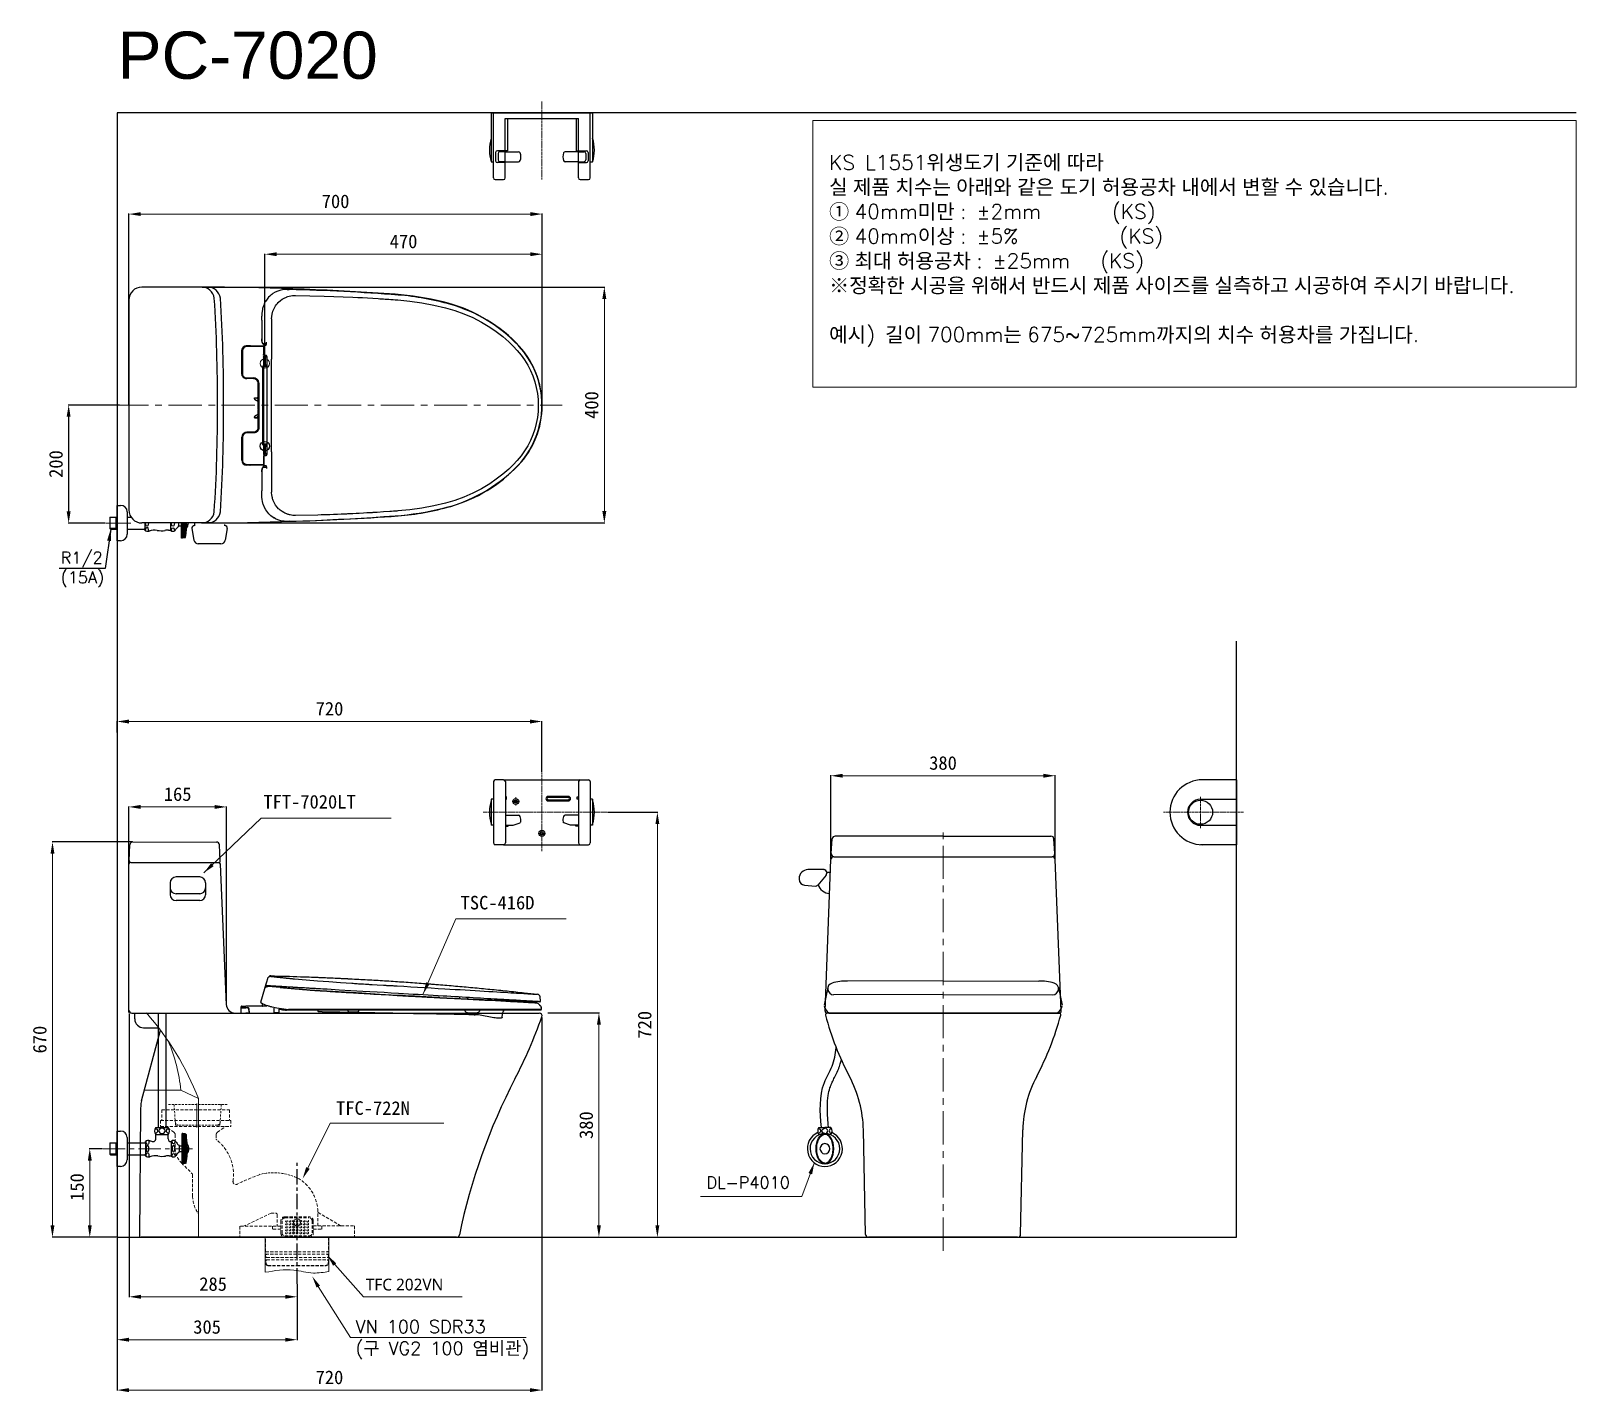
# Model space of a CAD drawing. Extents: x -292 to 8358, y -366 to 1940.
# Drawn here: x 5740 to 8358, y -366 to 1940 of the extents above; entities that cross this region are included whole.
import ezdxf
from ezdxf.lldxf.tags import DXFTag

# ---------------------------------------------------------------- set-up
doc = ezdxf.new("R2010")
doc.units = 0
doc.header["$LTSCALE"] = 3
doc.header["$MEASUREMENT"] = 0
doc.linetypes.add('CENTER', pattern=[2, 1.25, -0.25, 0.25, -0.25])
doc.linetypes.add('HIDDEN', pattern=[0.375, 0.25, -0.125])
doc.layers.get('0').update_dxf_attribs({"linetype": 'CONTINUOUS'})
doc.layers.get('DEFPOINTS').update_dxf_attribs({"linetype": 'CONTINUOUS'})
for name, color, linetype, lineweight in [('1', 1, 'CENTER', 5), ('2', 2, 'HIDDEN', 9), ('3', 3, 'CONTINUOUS', 15)]:
    doc.layers.add(name, color=color, linetype=linetype, lineweight=lineweight)
for name, color, linetype in [('4', 4, 'CONTINUOUS'), ('6', 6, 'CONTINUOUS'), ('CENTER', 2, 'CENTER'), ('FAUCET', 4, 'CONTINUOUS')]:
    doc.layers.add(name, color=color, linetype=linetype)
doc.styles.add('GHS', font='romans', dxfattribs={"bigfont": 'ghs'})
doc.styles.add('ROMANS', font='romans', dxfattribs={"height": 10.144927})
tags = doc.linetypes.add('DASHED', pattern=[0.75, 0.5, -0.25]).pattern_tags.tags
tags[6:7] = [DXFTag(74, 4), DXFTag(75, 0), DXFTag(340, '0'), DXFTag(46, 1.0), DXFTag(50, 0.0), DXFTag(44, 0.0), DXFTag(45, 0.0)]
tags[4:5] = [DXFTag(74, 4), DXFTag(75, 0), DXFTag(340, '0'), DXFTag(46, 1.0), DXFTag(50, 0.0), DXFTag(44, 0.0), DXFTag(45, 0.0)]
doc.dimstyles.get("Standard").update_dxf_attribs({"dimtxt": 0.18, "dimasz": 0.18, "dimexe": 0.18, "dimexo": 0.0625, "dimgap": 0.09, "dimtad": 0, "dimtih": 1, "dimtoh": 1, "dimdec": 4, "dimzin": 0, "dimdsep": 46, "dimtxsty": 'Standard', "dimcen": 0.09, "dimadec": 0, "dimazin": 0, "dimtfac": 1, "dimtdec": 4, "dimtofl": 0, "dimtmove": 0, "dimatfit": 3, "dimfxl": 0, "dimtolj": 1, "dimtzin": 0, "dimarcsym": 0})
doc.dimstyles.new('Standard$0', dxfattribs={"dimtxt": 0.18, "dimasz": 0.18, "dimexe": 0.18, "dimexo": 0.0625, "dimgap": 0.09, "dimtad": 0, "dimtih": 1, "dimtoh": 1, "dimdec": 4, "dimzin": 0, "dimdsep": 46, "dimtxsty": 'Standard', "dimcen": 0.09, "dimadec": 0, "dimazin": 0, "dimtfac": 1, "dimtdec": 4, "dimtofl": 0, "dimtmove": 0, "dimatfit": 3, "dimfxl": 0, "dimtolj": 1, "dimtzin": 0, "dimarcsym": 0})

msp = doc.modelspace()

# ---------------------------------------------------------------- texts
at = {"insert": (5886.5, 1939.1), "char_height": 80, "width": 460, "attachment_point": 1, "style": 'GHS'}
msp.add_mtext('{\\fArial|b0|i0|c0|p34;PC-7020}', dxfattribs=at)
at = {"color": 2, "linetype": 'Continuous', "lineweight": 5, "insert": (6884.5, -0.9), "char_height": 20, "attachment_point": 1, "style": 'GHS'}
msp.add_mtext_dynamic_manual_height_columns('DL-P4010', width=159.097, gutter_width=20, heights=[0], dxfattribs=at)
at = {"layer": '2', "attachment_point": 4}
for s, insert, char_height, style in [('KS L1551{\\fGulim|b0|i0|c129|p50;위생도기 기준에 따라 \\P실 제품 치수는 아래와 같은 도기 허용공차 내에서 변할 수 있습니다}. \\P{\\fGulim|b0|i0|c129|p50;① }40mm{\\fGulim|b0|i0|c129|p50;미만 }: ±2mm       (KS) \\P{\\fGulim|b0|i0|c129|p50;② }40mm{\\fGulim|b0|i0|c129|p50;이상 }: ±5%          (KS)\\P{\\fGulim|b0|i0|c129|p50;③ 최대 허용공차 }: ±25mm   (KS)\\P{\\fGulim|b0|i0|c0|p50;※\\fGulim|b0|i0|c129|p50;정확한 시공을 위해서 반드시 제품 사이즈를 실측하고 시공하여 주시기 바랍니다}.\\P\\P{\\fGulim|b0|i0|c129|p50;예시}) {\\fGulim|b0|i0|c129|p50;길이 }700mm{\\fGulim|b0|i0|c129|p50;는 }675~725mm{\\fGulim|b0|i0|c129|p50;까지의 치수 허용차를 가집니다}.', (7092.4, 1567.4), 25, 'ROMANS'), ('R1/2\\P(15A)', (5790.1, 1027.8), 20, 'ROMANS'), ('{\\Ftxt|c129;TSC-416D}', (6467.9, 463.1), 23, 'ROMANS'), ('{\\fNanumGothic|b0|i0|c129|p50;TFC 202VN}', (6307.2, -183.9), 20, 'GHS'), ('VN 100 SDR33\\P(구 VG2 100 염비관)', (6289.8, -277), 22, 'ROMANS')]:
    msp.add_mtext(s, dxfattribs=dict(at, insert=insert, char_height=char_height, style=style))
at = {"layer": '2', "linetype": 'Continuous', "lineweight": 5, "char_height": 23, "attachment_point": 4, "style": 'ROMANS'}
for s, insert in [('{\\Ftxt|c129;T\\Ftxt|c0;F\\Ftxt|c129;T-7020LT}', (6133.6, 634.1)), ('{\\Ftxt|c129;TFC-722N}', (6256.8, 115.1))]:
    msp.add_mtext(s, dxfattribs=dict(at, insert=insert))

# ---------------------------------------------------------------- blocks, each defined once
blk = doc.blocks.new('*D9')
at = {"color": 3, "linetype": 'Continuous', "lineweight": -2}
for p, q in [((5861.1, 46.4), (5838.6, 46.4)), ((5884.7, -103.6), (5838.6, -103.6))]:
    blk.add_line(p, q, dxfattribs=at)
at = {"color": 3, "linetype": 'Continuous', "lineweight": 0}
blk.add_line((5839.4, 26.4), (5839.4, -83.6), dxfattribs=at)
at = {"color": 3, "linetype": 'Continuous'}
for points in [[(5836.1, 26.4), (5842.7, 26.4), (5839.4, 46.4)], [(5836.1, -83.6), (5842.7, -83.6), (5839.4, -103.6)]]:
    blk.add_solid(points, dxfattribs=at)
at = {"layer": 'DEFPOINTS', "color": 0, "linetype": 'Continuous'}
for p in [(5862.1, 46.4), (5839.4, -103.6), (5885.7, -103.6)]:
    blk.add_point(p, dxfattribs=at)
at = {"color": 2, "linetype": 'Continuous', "lineweight": 5, "insert": (5817.9, -18.6), "char_height": 23, "attachment_point": 5, "rotation": 90}
blk.add_mtext('\\A1;150', dxfattribs=at)
blk = doc.blocks.new('*D10')
at = {"color": 3, "linetype": 'Continuous', "lineweight": -2}
for p, q in [((5906, 275.7), (5906, -205.3)), ((6190.7, -183.3), (6190.7, -205.3))]:
    blk.add_line(p, q, dxfattribs=at)
at = {"color": 3, "linetype": 'Continuous', "lineweight": 0}
blk.add_line((5926, -204.5), (6170.7, -204.5), dxfattribs=at)
at = {"color": 3, "linetype": 'Continuous'}
for points in [[(5926, -201.1), (5926, -207.8), (5906, -204.5)], [(6170.7, -201.1), (6170.7, -207.8), (6190.7, -204.5)]]:
    blk.add_solid(points, dxfattribs=at)
at = {"layer": 'DEFPOINTS', "color": 0, "linetype": 'Continuous'}
for p in [(5906, 276.7), (6190.7, -182.3), (6190.7, -204.5)]:
    blk.add_point(p, dxfattribs=at)
at = {"color": 2, "linetype": 'Continuous', "lineweight": 5, "insert": (6048.4, -183), "char_height": 23, "attachment_point": 5}
blk.add_mtext('\\A1;285', dxfattribs=at)
blk = doc.blocks.new('*D11')
at = {"color": 3, "linetype": 'Continuous', "lineweight": -2}
for p, q in [((5885.6, -104.6), (5885.6, -278)), ((6190.7, -183.3), (6190.7, -278))]:
    blk.add_line(p, q, dxfattribs=at)
at = {"color": 3, "linetype": 'Continuous', "lineweight": 0}
blk.add_line((5905.6, -277.2), (6170.7, -277.2), dxfattribs=at)
at = {"color": 3, "linetype": 'Continuous'}
for points in [[(5905.6, -273.9), (5905.6, -280.5), (5885.6, -277.2)], [(6170.7, -273.9), (6170.7, -280.5), (6190.7, -277.2)]]:
    blk.add_solid(points, dxfattribs=at)
at = {"layer": 'DEFPOINTS', "color": 0, "linetype": 'Continuous'}
for p in [(5885.6, -103.6), (6190.7, -182.3), (6190.7, -277.2)]:
    blk.add_point(p, dxfattribs=at)
at = {"color": 2, "linetype": 'Continuous', "lineweight": 5, "insert": (6038.2, -255.7), "char_height": 23, "attachment_point": 5}
blk.add_mtext('\\A1;305', dxfattribs=at)
blk = doc.blocks.new('*D12')
at = {"color": 3, "linetype": 'Continuous', "lineweight": -2}
for p, q in [((5885.7, 751.4), (5885.7, 771)), ((6605.7, 684.1), (6605.7, 771))]:
    blk.add_line(p, q, dxfattribs=at)
at = {"color": 3, "linetype": 'Continuous', "lineweight": 0}
blk.add_line((5905.7, 770.2), (6585.7, 770.2), dxfattribs=at)
at = {"color": 3, "linetype": 'Continuous'}
for points in [[(5905.7, 773.5), (5905.7, 766.8), (5885.7, 770.2)], [(6585.7, 773.5), (6585.7, 766.8), (6605.7, 770.2)]]:
    blk.add_solid(points, dxfattribs=at)
at = {"layer": 'DEFPOINTS', "color": 0, "linetype": 'Continuous'}
for p in [(6605.7, 770.2), (5885.7, 750.4), (6605.7, 683.1)]:
    blk.add_point(p, dxfattribs=at)
at = {"color": 2, "linetype": 'Continuous', "lineweight": 5, "insert": (6245.7, 791.7), "char_height": 23, "attachment_point": 5}
blk.add_mtext('\\A1;720', dxfattribs=at)
blk = doc.blocks.new('*D13')
at = {"color": 3, "linetype": 'Continuous', "lineweight": -2}
for p, q in [((6716.6, 616.4), (6802.2, 616.4)), ((6721.4, -103.6), (6802.2, -103.6))]:
    blk.add_line(p, q, dxfattribs=at)
at = {"color": 3, "linetype": 'Continuous', "lineweight": 0}
blk.add_line((6801.4, 596.4), (6801.4, -83.6), dxfattribs=at)
at = {"color": 3, "linetype": 'Continuous'}
for points in [[(6798.1, 596.4), (6804.7, 596.4), (6801.4, 616.4)], [(6798.1, -83.6), (6804.7, -83.6), (6801.4, -103.6)]]:
    blk.add_solid(points, dxfattribs=at)
at = {"layer": 'DEFPOINTS', "color": 0, "linetype": 'Continuous'}
for p in [(6715.6, 616.4), (6720.4, -103.6), (6801.4, -103.6)]:
    blk.add_point(p, dxfattribs=at)
at = {"color": 2, "linetype": 'Continuous', "lineweight": 5, "insert": (6779.9, 256.4), "char_height": 23, "attachment_point": 5, "rotation": 90}
blk.add_mtext('\\A1;720', dxfattribs=at)
blk = doc.blocks.new('*D14')
at = {"color": 0, "linetype": 'Continuous', "lineweight": -2}
for p, q in [((5889.5, 1306.4), (5802.8, 1306.4)), ((5803.6, 1286.4), (5803.6, 1126.4)), ((5865.4, 1106.4), (5802.8, 1106.4))]:
    blk.add_line(p, q, dxfattribs=at)
at = {"color": 0, "linetype": 'Continuous'}
for points in [[(5800.2, 1286.4), (5806.9, 1286.4), (5803.6, 1306.4)], [(5800.2, 1126.4), (5806.9, 1126.4), (5803.6, 1106.4)]]:
    blk.add_solid(points, dxfattribs=at)
at = {"layer": 'DEFPOINTS', "color": 0, "linetype": 'Continuous'}
for p in [(5890.5, 1306.4), (5803.6, 1106.4), (5866.4, 1106.4)]:
    blk.add_point(p, dxfattribs=at)
at = {"color": 2, "linetype": 'Continuous', "lineweight": 0, "insert": (5782.1, 1206.4), "char_height": 23, "attachment_point": 5, "rotation": 90}
blk.add_mtext('\\A1;200', dxfattribs=at)
blk = doc.blocks.new('*D15')
at = {"color": 3, "lineweight": -2}
for p, q in [((6615.6, 276.7), (6703.1, 276.7)), ((6621.1, -103.6), (6703.1, -103.6))]:
    blk.add_line(p, q, dxfattribs=at)
at = {"color": 3, "linetype": 'Continuous', "lineweight": 0}
blk.add_line((6702.3, 256.7), (6702.3, -83.6), dxfattribs=at)
at = {"color": 3}
for points in [[(6699, 256.7), (6705.6, 256.7), (6702.3, 276.7)], [(6699, -83.6), (6705.6, -83.6), (6702.3, -103.6)]]:
    blk.add_solid(points, dxfattribs=at)
at = {"layer": 'DEFPOINTS', "color": 0}
for p in [(6614.6, 276.7), (6620.1, -103.6), (6702.3, -103.6)]:
    blk.add_point(p, dxfattribs=at)
at = {"color": 2, "insert": (6680.8, 86.3), "char_height": 23, "attachment_point": 5, "rotation": 90}
blk.add_mtext('\\A1;380', dxfattribs=at)
blk = doc.blocks.new('*D16')
at = {"color": 3, "lineweight": -2}
for p, q in [((5905.8, 1307.4), (5905.8, 1630.7)), ((6606.2, 1307.4), (6606.2, 1630.7))]:
    blk.add_line(p, q, dxfattribs=at)
at = {"color": 3, "linetype": 'Continuous', "lineweight": 0}
blk.add_line((5925.8, 1629.9), (6586.2, 1629.9), dxfattribs=at)
at = {"color": 3}
for points in [[(5925.8, 1633.2), (5925.8, 1626.6), (5905.8, 1629.9)], [(6586.2, 1633.2), (6586.2, 1626.6), (6606.2, 1629.9)]]:
    blk.add_solid(points, dxfattribs=at)
at = {"layer": 'DEFPOINTS', "color": 0}
for p in [(6606.2, 1629.9), (5905.8, 1306.4), (6606.2, 1306.4)]:
    blk.add_point(p, dxfattribs=at)
at = {"color": 2, "insert": (6256, 1651.4), "char_height": 23, "attachment_point": 5}
blk.add_mtext('\\A1;700', dxfattribs=at)
blk = doc.blocks.new('*D17')
at = {"color": 3, "lineweight": -2}
for p, q in [((6136.2, 1377.8), (6136.2, 1562.7)), ((6606.2, 1307.4), (6606.2, 1562.7))]:
    blk.add_line(p, q, dxfattribs=at)
at = {"color": 3, "linetype": 'Continuous', "lineweight": 0}
blk.add_line((6156.2, 1561.9), (6586.2, 1561.9), dxfattribs=at)
at = {"color": 3}
for points in [[(6156.2, 1565.2), (6156.2, 1558.6), (6136.2, 1561.9)], [(6586.2, 1565.2), (6586.2, 1558.6), (6606.2, 1561.9)]]:
    blk.add_solid(points, dxfattribs=at)
at = {"layer": 'DEFPOINTS', "color": 0}
for p in [(6606.2, 1561.9), (6136.2, 1376.8), (6606.2, 1306.4)]:
    blk.add_point(p, dxfattribs=at)
at = {"color": 2, "insert": (6371.2, 1583.4), "char_height": 23, "attachment_point": 5}
blk.add_mtext('\\A1;470', dxfattribs=at)
blk = doc.blocks.new('*D18')
at = {"color": 3, "lineweight": -2}
for p, q in [((6029.7, 1506.2), (6712.3, 1506.2)), ((6029.7, 1106.6), (6712.3, 1106.6))]:
    blk.add_line(p, q, dxfattribs=at)
at = {"color": 3, "linetype": 'Continuous', "lineweight": 0}
blk.add_line((6711.5, 1486.2), (6711.5, 1126.6), dxfattribs=at)
at = {"color": 3}
for points in [[(6708.1, 1486.2), (6714.8, 1486.2), (6711.5, 1506.2)], [(6708.1, 1126.6), (6714.8, 1126.6), (6711.5, 1106.6)]]:
    blk.add_solid(points, dxfattribs=at)
at = {"layer": 'DEFPOINTS', "color": 0}
for p in [(6028.7, 1506.2), (6028.7, 1106.6), (6711.5, 1106.6)]:
    blk.add_point(p, dxfattribs=at)
at = {"color": 2, "insert": (6690, 1306.4), "char_height": 23, "attachment_point": 5, "rotation": 90}
blk.add_mtext('\\A1;400', dxfattribs=at)
blk = doc.blocks.new('*D19')
at = {"color": 3, "lineweight": -2}
for p, q in [((5911.3, 566.2), (5775.4, 566.2)), ((5884.6, -103.6), (5775.4, -103.6))]:
    blk.add_line(p, q, dxfattribs=at)
at = {"color": 3, "linetype": 'Continuous', "lineweight": 0}
blk.add_line((5776.2, -83.6), (5776.2, 546.2), dxfattribs=at)
at = {"color": 3}
for points in [[(5772.9, 546.2), (5779.5, 546.2), (5776.2, 566.2)], [(5772.9, -83.6), (5779.5, -83.6), (5776.2, -103.6)]]:
    blk.add_solid(points, dxfattribs=at)
at = {"layer": 'DEFPOINTS', "color": 0}
for p in [(5776.2, 566.2), (5912.3, 566.2), (5885.6, -103.6)]:
    blk.add_point(p, dxfattribs=at)
at = {"color": 2, "insert": (5754.7, 231.3), "char_height": 23, "attachment_point": 5, "rotation": 90}
blk.add_mtext('\\A1;670', dxfattribs=at)
blk = doc.blocks.new('*D20')
at = {"color": 3, "lineweight": -2}
for p, q in [((5905.7, 277.3), (5905.7, 626.3)), ((6070.9, 291), (6070.9, 626.3))]:
    blk.add_line(p, q, dxfattribs=at)
at = {"color": 3, "linetype": 'Continuous', "lineweight": 0}
blk.add_line((5925.7, 625.5), (6050.9, 625.5), dxfattribs=at)
at = {"color": 3}
for points in [[(5925.7, 628.8), (5925.7, 622.1), (5905.7, 625.5)], [(6050.9, 628.8), (6050.9, 622.1), (6070.9, 625.5)]]:
    blk.add_solid(points, dxfattribs=at)
at = {"layer": 'DEFPOINTS', "color": 0}
for p in [(6070.9, 625.5), (6070.9, 290), (5905.7, 276.3)]:
    blk.add_point(p, dxfattribs=at)
at = {"color": 2, "insert": (5988.3, 647), "char_height": 23, "attachment_point": 5}
blk.add_mtext('\\A1;165', dxfattribs=at)
blk = doc.blocks.new('*D21')
at = {"color": 3, "lineweight": -2}
for p, q in [((7095.5, 537.4), (7095.5, 679.1)), ((7475.6, 537.4), (7475.6, 679.1))]:
    blk.add_line(p, q, dxfattribs=at)
at = {"color": 3, "linetype": 'Continuous', "lineweight": 0}
blk.add_line((7115.5, 678.3), (7455.6, 678.3), dxfattribs=at)
at = {"color": 3}
for points in [[(7115.5, 681.6), (7115.5, 675), (7095.5, 678.3)], [(7455.6, 681.6), (7455.6, 675), (7475.6, 678.3)]]:
    blk.add_solid(points, dxfattribs=at)
at = {"layer": 'DEFPOINTS', "color": 0}
for p in [(7475.6, 678.3), (7095.5, 536.4), (7475.6, 536.4)]:
    blk.add_point(p, dxfattribs=at)
at = {"color": 2, "insert": (7285.5, 699.8), "char_height": 23, "attachment_point": 5}
blk.add_mtext('\\A1;380', dxfattribs=at)
blk = doc.blocks.new('*D22')
at = {"color": 3, "lineweight": -2}
for p, q in [((6605.7, 268.7), (6605.7, -363.4)), ((5885.6, -104.6), (5885.6, -363.4))]:
    blk.add_line(p, q, dxfattribs=at)
at = {"color": 3, "linetype": 'Continuous', "lineweight": 0}
blk.add_line((5905.6, -362.6), (6585.7, -362.6), dxfattribs=at)
at = {"color": 3}
for points in [[(5905.6, -359.3), (5905.6, -365.9), (5885.6, -362.6)], [(6585.7, -359.3), (6585.7, -365.9), (6605.7, -362.6)]]:
    blk.add_solid(points, dxfattribs=at)
at = {"layer": 'DEFPOINTS', "color": 0}
for p in [(6605.7, 269.7), (5885.6, -103.6), (6605.7, -362.6)]:
    blk.add_point(p, dxfattribs=at)
at = {"color": 2, "insert": (6245.6, -341.1), "char_height": 23, "attachment_point": 5}
blk.add_mtext('\\A1;720', dxfattribs=at)
blk = doc.blocks.new('A$C19b091ad')
at = {"color": 2}
for p, q in [((80.2, 392.7), (80.2, 392.7)), ((264.6, 383.4), (264.6, 383.4)), ((353.8, 367.4), (353.8, 367.4)), ((33.5, 341), (33.5, 308.9)), ((0, 249.9), (0, 289.2)), ((0, 289.2), (0, 289.2)), ((1, 289.2), (1, 249.9)), ((13.6, 297.4), (8, 297.4)), ((8, 297.2), (36.4, 297.2)), ((8, 297.2), (11.1, 297.2)), ((8, 297.2), (8, 297.2)), ((36.4, 296.2), (8, 296.2)), ((13.5, 297.4), (13, 297.3)), ((13.5, 297.4), (13.6, 297.4)), ((14.4, 297.4), (13.6, 297.3)), ((14.4, 297.4), (36.5, 297.4)), ((36.4, 296.9), (36.4, 282.8)), ((36.9, 298.2), (40.1, 298.4)), ((36.9, 298.2), (36.9, 281.5)), ((38.1, 299), (38.5, 299)), ((38.2, 299), (38.6, 299)), ((468.1, 298.3), (468, 298.3)), ((35.3, 130.6), (35.3, 262.1)), ((36.3, 262.1), (36.3, 130.6)), ((36.5, 278.5), (36.5, 265.4)), ((36.5, 130.9), (36.5, 261.9)), ((36.9, 281.5), (41.2, 281.3)), ((37.1, 278.4), (37.1, 265.4)), ((37.1, 278.4), (40.1, 278.2)), ((40.1, 265.2), (37.1, 265.4)), ((42.6, 263.1), (37.3, 263.1)), ((37.5, 262.9), (37.3, 263.1)), ((38.4, 263.9), (41.4, 263.7)), ((42, 280.2), (39, 280.4)), ((40.1, 265.2), (40.1, 278.2)), ((42.6, 116.5), (42.6, 276.3)), ((0, 249.9), (0, 249.9)), ((8, 242.9), (19.7, 242.9)), ((19.7, 241.9), (8, 241.9)), ((19.7, 241.9), (8, 241.9)), ((8, 241.9), (8, 241.9)), ((19.7, 241.9), (19.7, 242.9)), ((19.7, 241.9), (19.7, 241.9)), ((27.7, 212.5), (27.7, 234.1)), ((27.7, 234.1), (27.7, 234.1)), ((27.7, 212.5), (27.7, 233.9)), ((27.7, 233.9), (27.7, 233.9)), ((27.7, 207.4), (27.7, 212.5)), ((27.7, 212), (27.7, 211.9)), ((27.7, 207.1), (27.7, 211.9)), ((28.7, 233.9), (28.7, 158.9)), ((21, 208.8), (21, 208.7)), ((21, 207.7), (21, 208.7)), ((21.2, 208.7), (21.2, 207.7)), ((21.3, 207.5), (21.2, 207.4)), ((21.5, 209.3), (25.7, 209.3)), ((21.5, 209.3), (21.5, 209.2)), ((21.5, 209.2), (26.3, 209.2)), ((26.3, 209), (21.5, 209)), ((26.5, 209.3), (26.3, 209.2)), ((26.3, 209), (26.3, 209.2)), ((26.6, 207.5), (26.6, 208.7)), ((26.8, 208.7), (27, 208.8)), ((26.8, 208.7), (26.8, 207.5)), ((27, 207.7), (27, 208.8)), ((27.2, 204.3), (27.2, 204.3)), ((27.7, 206.4), (27.7, 206.7)), ((27.7, 206.2), (27.7, 201.4)), ((27.7, 203.6), (27.7, 204.3)), ((27.7, 203.6), (27.7, 203.4)), ((27.7, 189.9), (27.7, 202.9)), ((27.7, 201.4), (27.7, 196.4)), ((27.7, 191.4), (27.7, 186.6)), ((27.7, 189.4), (27.7, 189.2)), ((27.7, 180.9), (27.7, 189.2)), ((27.7, 186.1), (27.7, 186.4)), ((27.7, 185.4), (27.7, 180.3)), ((21, 176.1), (21, 177)), ((21, 176.1), (21, 176)), ((21.2, 177.4), (21.3, 177.3)), ((21.2, 177), (21.2, 176.1)), ((21.5, 175.8), (26.3, 175.8)), ((26.3, 175.6), (21.5, 175.6)), ((21.5, 175.6), (21.5, 175.5)), ((21.5, 175.5), (25.7, 175.5)), ((26.3, 175.6), (26.3, 175.8)), ((26.3, 175.6), (26.5, 175.5)), ((26.6, 176.1), (26.6, 177.3)), ((26.8, 177.3), (26.8, 176.1)), ((27, 176), (26.8, 176.1)), ((27, 176), (27, 177.1)), ((27.2, 180.5), (27.2, 180.5)), ((27.7, 180.9), (27.7, 180.8)), ((27.7, 180.3), (27.7, 158.9)), ((27.7, 158.7), (27.7, 177.8)), ((27.7, 158.9), (27.7, 158.9)), ((27.7, 158.7), (27.7, 158.7)), ((0, 103.6), (0, 142.9)), ((0, 142.9), (0, 142.9)), ((0, 142.9), (0, 142.9)), ((1, 142.9), (1, 103.6)), ((8, 150.9), (19.7, 150.9)), ((19.7, 150.9), (8, 150.9)), ((8, 150.9), (8, 150.9)), ((19.7, 149.9), (8, 149.9)), ((19.7, 149.9), (19.7, 150.9)), ((19.7, 150.9), (19.7, 150.9)), ((36.4, 110), (36.4, 95.9)), ((36.5, 127.4), (36.5, 114.2)), ((36.9, 111.3), (41.2, 111.5)), ((36.9, 111.3), (36.9, 94.6)), ((37.1, 127.4), (40.1, 127.6)), ((37.1, 127.4), (37.1, 114.4)), ((40.1, 114.6), (37.1, 114.4)), ((37.3, 129.6), (37.5, 129.9)), ((37.3, 129.6), (42.6, 129.6)), ((41.4, 129.1), (38.4, 128.9)), ((39, 112.4), (42, 112.6)), ((40.1, 114.6), (40.1, 127.6)), ((0, 103.6), (0, 103.6)), ((0, 103.6), (0, 103.6)), ((8, 96.6), (36.4, 96.6)), ((36.4, 95.6), (8, 95.6)), ((8, 95.6), (11.1, 95.6)), ((8, 95.6), (8, 95.6)), ((13.6, 95.4), (8, 95.4)), ((13, 95.5), (13.5, 95.4)), ((13.6, 95.4), (13.5, 95.4)), ((14.4, 95.4), (13.6, 95.5)), ((36.5, 95.4), (14.4, 95.4)), ((33.5, 83.8), (33.5, 51.8)), ((36.9, 94.6), (40.1, 94.4)), ((38.5, 93.8), (38.1, 93.8)), ((38.6, 93.8), (38.2, 93.8)), ((468.1, 94.4), (468, 94.4)), ((80.2, 0.1), (80.2, 0.1)), ((353.8, 25.4), (353.8, 25.4))]:
    blk.add_line(p, q, dxfattribs=at)
for points in [[(52.5, 385.8), (50.7, 384.5), (48.8, 383), (47, 381.3), (45.2, 379.6), (42.5, 376.3), (40, 372.7), (39.4, 371.7), (38.9, 370.8), (38.3, 369.7), (37.8, 368.7), (37.4, 367.6), (36.9, 366.5), (36.5, 365.4), (36, 364.3), (35.8, 363.5), (35.4, 362.4), (35, 360.9), (34.6, 359), (34, 355.9), (33.6, 352.1), (33.5, 347.6)], [(50.2, 343.2), (50.4, 347.1), (51, 351), (51.3, 352.1), (51.5, 353.2), (51.9, 354.3), (52.2, 355.3), (52.6, 356.4), (53, 357.5), (53.4, 358.5), (53.8, 359.4), (54.5, 360.9), (55.6, 362.9), (57.1, 365.4), (58.7, 367.6), (60.1, 369.3), (61.3, 370.6), (62.2, 371.5), (65.1, 374.1), (68.3, 376.4), (69.4, 377), (70.5, 377.7), (71.7, 378.3), (72.9, 378.9), (74.1, 379.4), (75.3, 379.9), (76.2, 380.3), (77.8, 380.8), (80, 381.5), (82.8, 382.1), (85.5, 382.5), (87.7, 382.7), (89.4, 382.8), (90.6, 382.8)], [(76.5, 392.8), (71.3, 392.6), (66, 391.7), (60.6, 390), (56.5, 388.2), (52.6, 385.8), (52.5, 385.8)], [(76.5, 392.8), (80.2, 392.7)], [(80.2, 392.7), (76.5, 392.8)], [(76.5, 392.8), (76.5, 392.8), (76.5, 392.8)], [(90.6, 382.8), (139.2, 381.8), (187.8, 379.9), (196.4, 379.4), (204.2, 379), (212.6, 378.6), (222.1, 378), (230.6, 377.5), (233.8, 377.3), (236.9, 377.1), (240, 376.9), (243, 376.7), (245.6, 376.5), (248.7, 376.3), (252.1, 376.1), (256.2, 375.8), (259.6, 375.5), (262.3, 375.3), (264.2, 375.2)], [(264.2, 375.2), (284.6, 373.2), (304.9, 370.3), (325.1, 366.5), (345.1, 361.8), (360.8, 357.2), (376.3, 351.7), (391.3, 345.2), (405.9, 337.7), (419.9, 329.2), (431.1, 321.5), (441.9, 313.1), (452.2, 304.1), (459.6, 297.1), (466.7, 289.7), (473.2, 281.8), (479.1, 273.5), (484.4, 264.8), (489, 255.7), (493, 246.3), (496.3, 236.6), (498.9, 226.8), (500.7, 216.7), (501.8, 206.6), (502.2, 196.4)], [(33.6, 341), (33.5, 347.6)], [(33.5, 341), (33.5, 341), (33.6, 341)], [(33.6, 341), (33.6, 309)], [(50.2, 343.2), (50.3, 309), (50.3, 274.8)], [(0, 289.2), (0, 289.2), (0, 289.2), (0, 289.2), (0.2, 291), (0.6, 292.3), (1.1, 293.3), (1.7, 294.1), (2.3, 294.9), (3, 295.4), (3.6, 295.9), (5, 296.6), (8, 297.2)], [(0, 289.2), (0, 289.2)], [(1, 289.2), (0.6, 289.2), (0.3, 289.2), (0.1, 289.2), (0, 289.2)], [(8, 297.2), (8, 297.1), (8, 296.9), (8, 296.6), (8, 296.2)], [(33.5, 309.1), (33.6, 306.8), (33.9, 304.7), (34.4, 303), (35, 301.6), (35.6, 300.5), (36.3, 299.7), (37.2, 299.1), (38.1, 299)], [(33.5, 309), (33.5, 309), (33.5, 309)], [(33.5, 309), (33.6, 309)], [(36.3, 301), (35.8, 301.1), (35.3, 301.6), (34.9, 302.2), (34.5, 303.1), (34.1, 304.3), (33.8, 305.6), (33.6, 307.2), (33.6, 309)], [(40.2, 301.2), (36.3, 301)], [(38.2, 299), (37.4, 299.1), (36.8, 299.6), (36.4, 300.2), (36.3, 301)], [(38.2, 299), (41.1, 299.1)], [(38.5, 299), (38.7, 299)], [(40.1, 298.4), (40.4, 298.2), (40.7, 298.3), (41, 298.7), (41.3, 299.3), (41.5, 300.2), (41.7, 301.1), (41.8, 302.2), (41.8, 303.4)], [(40.2, 301.2), (41, 301.2), (41.6, 301.2)], [(41.8, 303.4), (41.8, 303.4), (41.8, 303.4)], [(37.3, 264.1), (36.5, 264), (35.9, 263.6), (35.4, 262.9), (35.3, 262.1)], [(36.3, 262.1), (36.2, 262.1), (36, 262.1), (35.7, 262.1), (35.3, 262.1)], [(36.3, 262.1), (36.4, 262.5), (36.6, 262.9), (36.9, 263.1), (37.3, 263.1)], [(36.3, 262.1), (36.5, 261.9)], [(39.9, 280.6), (39.5, 280.5), (38.8, 280.5), (38.4, 280.5), (38.1, 280.4), (37.9, 280.3), (37.5, 280.2), (37.1, 279.9), (36.8, 279.4), (36.6, 278.7), (36.5, 278.5)], [(36.5, 265.5), (36.5, 265.3), (36.7, 264.8), (36.9, 264.4), (37.2, 264.2), (37.4, 264.1), (37.6, 264), (37.7, 264), (37.9, 263.9), (38.1, 263.9), (38.4, 263.9)], [(36.5, 265.5), (37.1, 265.4)], [(36.5, 261.9), (36.6, 262.3), (36.8, 262.6), (37.2, 262.8), (37.5, 262.9)], [(42.6, 261.7), (41.6, 261.7), (40.6, 261.7), (39.3, 261.8), (38, 261.8), (37, 261.8), (36.5, 261.9)], [(37.1, 265.4), (37.2, 264.8), (37.5, 264.3), (38, 264), (38.5, 263.9)], [(37.3, 264.1), (37.3, 263.8), (37.3, 263.4), (37.3, 263.2), (37.3, 263.1)], [(39, 280.4), (38.6, 280.4), (38.6, 280.5), (39.1, 280.5), (40, 280.6)], [(42.5, 278.2), (41.7, 278.2), (40.7, 278.2), (40.1, 278.2)], [(40.1, 265.2), (40.6, 265.2), (41.5, 265.2), (42.5, 265.2), (42.6, 265.2)], [(41.5, 263.7), (41, 263.8), (40.5, 264.2), (40.2, 264.6), (40.1, 265.2)], [(41.5, 263.7), (41.9, 263.7), (42.5, 263.7), (42.6, 263.7)], [(50.3, 196.4), (50.3, 235.6), (50.3, 274.8)], [(8, 241.9), (5, 242.5), (3.6, 243.2), (3, 243.7), (2.3, 244.3), (1.9, 244.8), (1.4, 245.4), (1, 246.1), (0.6, 246.8), (0.2, 248.1), (0, 249.9)], [(0, 249.9), (0.1, 249.9), (0.3, 249.9), (0.6, 249.9), (1, 249.9)], [(8, 242.9), (8, 242.5), (8, 242.2), (8, 242), (8, 241.9)], [(19.7, 241.9), (22.8, 241.3), (25.3, 239.6), (27.1, 237), (27.7, 233.9)], [(27.7, 206.4), (27.7, 233.9)], [(28.7, 233.9), (28.3, 233.9), (28, 233.9), (27.8, 233.9), (27.7, 233.9)], [(21, 208.7), (21.1, 208.8), (21.1, 208.9), (21.2, 209), (21.2, 209.1), (21.4, 209.2), (21.5, 209.2)], [(21.2, 208.7), (21.2, 208.7), (21.1, 208.7), (21.1, 208.7), (21, 208.7)], [(21.2, 207.4), (21.1, 207.5), (21.1, 207.6), (21, 207.6), (21, 207.7)], [(21, 207.7), (21.1, 207.7), (21.1, 207.7), (21.2, 207.7), (21.2, 207.7)], [(21, 207.7), (21, 207.4)], [(21.2, 207.4), (21.2, 207)], [(21.5, 209.2), (21.5, 209.2), (21.5, 209.1), (21.5, 209.1), (21.5, 209)], [(25.7, 204.5), (25.8, 204.5), (26.3, 204.4), (26.7, 204.3), (27, 204.3), (27.2, 204.2), (27.2, 204.3)], [(26.3, 209.2), (26.4, 209.2), (26.5, 209.2), (26.6, 209.1), (26.6, 209), (26.7, 208.9), (26.8, 208.7)], [(26.5, 209.3), (26.7, 209.3), (26.9, 209.2), (27, 209), (27, 208.9), (27, 208.8), (27, 208.8)], [(26.8, 208.7), (26.7, 208.7), (26.7, 208.7), (26.6, 208.7), (26.6, 208.7)], [(26.6, 207.5), (26.6, 207.5), (26.7, 207.5), (26.7, 207.5), (26.8, 207.5)], [(27, 207.7), (26.8, 207.5)], [(27.2, 207), (27, 207.1), (26.9, 207.2), (26.8, 207.3), (26.8, 207.5)], [(27, 207.7), (27, 207.6), (27, 207.5), (27.1, 207.4), (27.2, 207.3), (27.2, 207.3)], [(27.2, 207), (27.2, 207), (27.2, 207), (27.2, 206.9), (27.1, 206.8)], [(27.2, 207), (27.2, 207), (27.2, 207.1), (27.3, 207.1), (27.3, 207.1), (27.3, 207.1), (27.3, 207.2), (27.4, 207.2)], [(27.2, 207.2), (27.3, 207.2), (27.3, 207.2), (27.3, 207.2), (27.4, 207.2)], [(27.2, 204.3), (27.3, 204.3), (27.4, 204.3), (27.7, 204.3)], [(27.7, 207.1), (27.4, 207.1), (27.4, 207.2)], [(27.7, 203.7), (27.7, 203.7), (27.7, 203.6), (27.7, 203.6)], [(27.7, 196.4), (27.7, 194.4), (27.7, 191.4)], [(27.7, 189.1), (27.7, 189.1), (27.7, 189.2), (27.7, 189.2)], [(27.7, 186.4), (27.7, 158.9)], [(50.3, 118), (50.3, 157.2), (50.3, 196.4)], [(502.2, 196.4), (501.8, 186.2), (500.7, 176.1), (498.9, 166), (496.3, 156.1), (493, 146.5), (489, 137.1), (484.4, 128), (479.1, 119.3), (473.2, 111), (466.7, 103.1), (459.6, 95.7), (452.2, 88.7), (441.9, 79.7), (431.1, 71.3), (419.9, 63.6), (405.9, 55.1), (391.3, 47.6), (376.3, 41), (360.8, 35.5), (345.1, 31), (325.1, 26.3), (304.9, 22.4), (284.6, 19.6), (264.2, 17.6)], [(27.7, 158.9), (27.5, 157.2), (27, 155.7), (25.4, 153.2), (22.9, 151.5), (21.3, 151.1), (19.7, 150.9)], [(21.2, 177.4), (21.1, 177.3), (21.1, 177.2), (21, 177.1), (21, 177)], [(21, 177.4), (21, 177)], [(21.2, 177), (21.2, 177), (21.1, 177), (21.1, 177), (21, 177)], [(21, 176.1), (21.1, 176), (21.1, 175.9), (21.2, 175.8), (21.2, 175.7), (21.4, 175.6), (21.5, 175.6)], [(21, 176.1), (21.1, 176.1), (21.1, 176.1), (21.2, 176.1), (21.2, 176.1)], [(21.2, 177.4), (21.2, 177.8)], [(21.5, 175.8), (21.5, 175.7), (21.5, 175.7), (21.5, 175.6), (21.5, 175.6)], [(25.7, 180.3), (25.8, 180.3), (26.3, 180.4), (26.7, 180.5), (27, 180.5), (27.2, 180.5), (27.2, 180.5)], [(26.3, 175.6), (26.4, 175.6), (26.5, 175.6), (26.6, 175.7), (26.6, 175.8), (26.7, 175.9), (26.8, 176.1)], [(26.5, 175.5), (26.7, 175.5), (26.9, 175.6), (27, 175.8), (27, 175.9), (27, 175.9), (27, 176)], [(26.6, 177.3), (26.6, 177.5), (26.7, 177.7), (26.9, 177.9), (27.1, 178)], [(26.8, 177.3), (26.7, 177.3), (26.7, 177.3), (26.6, 177.3), (26.6, 177.3)], [(26.6, 176.1), (26.6, 176.1), (26.7, 176.1), (26.8, 176.1), (26.8, 176.1)], [(26.8, 177.3), (26.8, 177.5), (26.9, 177.6), (27, 177.7), (27.2, 177.8)], [(26.8, 177.3), (27, 177.1)], [(27, 177.1), (27, 177.2), (27, 177.3), (27.1, 177.4), (27.2, 177.5), (27.2, 177.5)], [(27.1, 178), (27.2, 177.9), (27.2, 177.8), (27.2, 177.8), (27.2, 177.8)], [(27.2, 180.5), (27.3, 180.5), (27.4, 180.5), (27.7, 180.5)], [(27.4, 177.6), (27.3, 177.7), (27.3, 177.7), (27.2, 177.7), (27.2, 177.8), (27.2, 177.8), (27.2, 177.8)], [(27.2, 177.6), (27.3, 177.6), (27.3, 177.6), (27.3, 177.6), (27.4, 177.6)], [(27.7, 158.7), (27.4, 156.8), (27.2, 156)], [(27.7, 177.7), (27.4, 177.7), (27.4, 177.6)], [(27.7, 158.9), (27.8, 158.9), (28, 158.9), (28.3, 158.9), (28.7, 158.9)], [(8, 150.9), (5, 150.3), (3.6, 149.6), (2.3, 148.5), (0.8, 146.4), (0.2, 144.8), (0, 142.9)], [(0, 142.9), (0, 142.7)], [(1, 142.9), (0.6, 142.9), (0.3, 142.9), (0.1, 142.9), (0, 142.9)], [(8, 150.9), (8, 150.8), (8, 150.6), (8, 150.3), (8, 149.9)], [(27.2, 156), (26.8, 155.1), (26.7, 154.8)], [(42.6, 131.1), (41.6, 131.1), (39.7, 131), (38.1, 131), (37, 131), (36.5, 130.9)], [(35.3, 130.6), (35.7, 130.6), (36, 130.6), (36.2, 130.6), (36.3, 130.6)], [(37.3, 128.6), (36.5, 128.8), (35.9, 129.2), (35.4, 129.9), (35.3, 130.6)], [(36.5, 130.9), (36.3, 130.6)], [(37.3, 129.6), (36.9, 129.7), (36.6, 129.9), (36.4, 130.3), (36.3, 130.6)], [(37.5, 129.9), (37.2, 130), (36.8, 130.2), (36.6, 130.5), (36.5, 130.9)], [(38.4, 128.9), (38.1, 128.9), (37.9, 128.8), (37.7, 128.8), (37.5, 128.7), (37.2, 128.6), (36.9, 128.3), (36.6, 127.9), (36.5, 127.3), (36.5, 127.3)], [(36.5, 127.3), (37.1, 127.4)], [(36.5, 114.3), (36.5, 114.3), (36.7, 113.5), (37, 113.1), (37.4, 112.7), (37.7, 112.5), (37.9, 112.4), (38.1, 112.4), (38.3, 112.3), (38.5, 112.3), (38.9, 112.3), (39.5, 112.3), (39.9, 112.2)], [(38.5, 128.9), (38, 128.8), (37.5, 128.5), (37.2, 128), (37.1, 127.4)], [(37.1, 114.4), (37.2, 113.6), (37.6, 113), (38.3, 112.5), (39, 112.4)], [(37.3, 129.6), (37.3, 129.6), (37.3, 129.3), (37.3, 129), (37.3, 128.6)], [(40.1, 127.6), (40.2, 128.2), (40.5, 128.6), (41, 129), (41.5, 129.1)], [(40.1, 127.6), (40.9, 127.6), (41.2, 127.6), (41.4, 127.6), (42.5, 127.6), (42.6, 127.6)], [(42.5, 114.6), (41.7, 114.6), (40.7, 114.6), (40.1, 114.6)], [(42.6, 129.1), (42.5, 129.1), (41.9, 129.1), (41.5, 129.1)], [(50.3, 118), (50.3, 83.8), (50.2, 49.6)], [(0, 103.6), (0.1, 103.6), (0.3, 103.6), (0.6, 103.6), (1, 103.6)], [(0, 103.6), (0.2, 101.6), (0.8, 100.1), (2.3, 97.9), (3.6, 96.9), (5, 96.1), (8, 95.6)], [(8, 96.6), (8, 96.2), (8, 95.9), (8, 95.7), (8, 95.6)], [(38.1, 93.8), (37.4, 93.7), (36.7, 93.4), (36, 92.8), (35.3, 91.8), (34.7, 90.5), (34.1, 88.7), (33.7, 86.5), (33.6, 85.2), (33.5, 83.7)], [(33.5, 83.8), (33.5, 83.8), (33.5, 83.8)], [(33.5, 83.8), (33.6, 83.8)], [(33.6, 83.8), (33.6, 85.6), (33.8, 87.2), (34.1, 88.5), (34.5, 89.7), (34.9, 90.5), (35.3, 91.2), (35.8, 91.7), (36.3, 91.8)], [(38.2, 93.8), (37.4, 93.7), (36.8, 93.2), (36.4, 92.6), (36.3, 91.8)], [(36.3, 91.8), (40.2, 91.6)], [(38.1, 93.8), (38.2, 93.8)], [(41.1, 93.7), (38.2, 93.8)], [(38.7, 93.8), (38.5, 93.8)], [(40.1, 94.4), (40.4, 94.6), (40.7, 94.5), (41, 94.1), (41.3, 93.5), (41.5, 92.6), (41.7, 91.7), (41.8, 90.6), (41.8, 89.4)], [(40.2, 91.6), (41, 91.6), (41.6, 91.6)], [(41.8, 89.4), (41.8, 89.4), (41.8, 89.4)], [(33.5, 45.2), (33.6, 51.8)], [(33.5, 51.8), (33.5, 51.8), (33.6, 51.8)], [(54.4, 5.8), (52.9, 6.8), (49.1, 9.5), (45.6, 12.8), (43.7, 14.9), (42, 17.2), (40.3, 19.6), (38.1, 23.5), (36.3, 27.8), (36, 28.5), (35.8, 29.2), (35.5, 30.2), (35.2, 31.2), (34.9, 32.4), (34.6, 33.8), (34, 37), (33.6, 40.8), (33.5, 45.2)], [(90.6, 10), (86.2, 10.2), (81.9, 10.8), (80.7, 11.1), (79.6, 11.4), (78.5, 11.7), (77.4, 12.1), (76.3, 12.5), (75.3, 12.9), (74.4, 13.2), (72.9, 13.9), (70.8, 15), (68.3, 16.5), (66.2, 17.9), (64.5, 19.2), (63.1, 20.4), (62.2, 21.3), (59.5, 24.2), (57.1, 27.4), (56.4, 28.5), (55.7, 29.6), (55.1, 30.7), (54.5, 31.9), (53.9, 33.1), (53.4, 34.3), (53, 35.3), (52.4, 36.8), (52, 38.2), (51.5, 39.9), (51, 41.8), (50.5, 45.3), (50.3, 47.9), (50.2, 49.6)], [(53.1, 6.6), (53.9, 6.1), (54.3, 5.8)], [(76.5, 0), (71.4, 0.2), (66.1, 1.1), (60.8, 2.7), (56.8, 4.5), (54.4, 5.8)], [(80.2, 0.1), (76.5, 0)], [(76.5, 0), (76.5, 0), (76.5, 0)], [(264.2, 17.6), (262.5, 17.5), (260.1, 17.3), (257.1, 17.1), (253.3, 16.8), (250.5, 16.6), (239.9, 15.9), (229.2, 15.2), (228, 15.1), (226.8, 15.1), (225.6, 15), (224.4, 14.9), (223.2, 14.8), (222, 14.8), (220.8, 14.7), (218.9, 14.6), (215.9, 14.4), (211.5, 14.2), (205.8, 13.8), (198.8, 13.5), (193.5, 13.2), (187.7, 12.9), (186.5, 12.9), (185.2, 12.8), (184, 12.7), (182.7, 12.7), (181.4, 12.6), (180.1, 12.6), (178.8, 12.5), (177.4, 12.4), (173.3, 12.3), (168.2, 12), (162.1, 11.8), (155, 11.5), (148.7, 11.3), (141.8, 11.1), (134.2, 10.9), (128.8, 10.7), (90.6, 10)]]:
    blk.add_lwpolyline(points, dxfattribs=at)
for centre, radius, start, end in [((8.2, -2874.1), 3267.6, 85.4987, 88.7365), ((8.2, -2874.1), 3267.6, 85.4987, 88.7365), ((228.8, -71), 455.9, 74.0873, 85.4987), ((228.8, -71), 455.9, 74.0873, 85.4987), ((284.2, 123.2), 253.9, 43.6123, 74.0873), ((284.2, 123.2), 253.9, 43.6123, 74.0873), ((8, 289.2), 7, 90.009, 180.0064), ((361, 196.4), 147.8, 0, 43.6123), ((361, 196.4), 147.8, 316.3877, 43.6123), ((8, 249.9), 7, 179.9907, 269.9939), ((21.5, 208.7), 0.3, 90.0054, 180.0075), ((21.5, 207.7), 0.301, 179.9899, 225.6049), ((28.5, 214.9), 10.5, 225.6118, 265.425), ((28.5, 214.9), 10.8, 227.0817, 254.799), ((28.5, 214.9), 10.3, 225.6125, 265.3361), ((26.3, 208.7), 0.3, 0.0171, 90.021), ((28.5, 214.9), 8.19, 260.2197, 264.0535), ((28.5, 214.9), 7.99, 260.2195, 263.8756), ((361, 196.4), 147.8, 316.3877, 0), ((28.5, 169.9), 10.5, 94.8123, 134.3882), ((28.5, 169.9), 10.8, 105.201, 132.9183), ((21.5, 177), 0.301, 134.3951, 180.0075), ((21.5, 176.1), 0.3, 179.9932, 269.997), ((28.5, 169.9), 10.3, 94.7621, 134.3875), ((26.3, 176.1), 0.3, 269.9747, 359.9918), ((28.5, 169.9), 8.19, 95.9947, 99.7802), ((28.5, 169.9), 7.99, 96.1451, 99.7805), ((8, 142.9), 7, 90.009, 180.0064), ((8, 103.6), 7, 179.9907, 269.9939), ((284.2, 269.6), 253.9, 285.9127, 316.3877), ((284.2, 269.6), 253.9, 285.9127, 316.3877), ((8.2, 3266.9), 3267.6, 271.2635, 274.5013), ((8.2, 3266.9), 3267.6, 271.2635, 274.5013), ((228.8, 463.8), 455.9, 274.5013, 285.9127), ((228.8, 463.8), 455.9, 274.5013, 285.9127)]:
    blk.add_arc(centre, radius, start, end, dxfattribs=at)
for centre, major_axis, ratio, start_param, end_param in [((8, 289.4), (-4.21, 6.81), 0.99966, 5.729789, 7.30029), ((8, 289.2), (0, 8), 0.999848, 0.098926, 1.570811), ((8, 289.2), (0, 8), 0.999848, 0.000015, 0.098926), ((11.1, 297.3), (-2.5, 0), 0.017455, 1.570806, 3.036883), ((11, 297.3), (2, 0), 0.017449, 5.715526, 6.178563), ((13.5, 296.9), (-0.229, 0.445), 0.99869, 5.363377, 5.807797), ((13.6, 296.9), (0, 0.5), 0.999695, 5.719812, 6.283185), ((42.1, 301.2), (0.12, -2), 0.96113, 4.653958, 5.755439), ((39, 278.4), (0.12, 2), 0.961126, 0.063244, 1.629234), ((50, 262.9), (12.5, 0), 0.017452, 3.158684, 3.190646), ((50, 262.9), (12.5, 0), 0.017452, 3.190646, 4.079319), ((47.9, 280.5), (9, 0), 0.017453, 2.317366, 2.635123), ((42, 278.2), (-0.12, -2), 0.961133, 3.204845, 4.770831), ((41.2, 276.3), (0, 5), 0.284012, 4.712867, 6.26645), ((50.4, 280.4), (12.7, 0), 0.017453, 2.296645, 2.317381), ((45.8, 280.2), (4, 0), 0.017451, 3.420757, 3.502606), ((8, 249.9), (0, 8), 0.999848, 1.570782, 1.599305), ((8, 249.9), (0, 8), 0.999848, 1.599305, 2.571298), ((8, 249.9), (0, 8), 0.999848, 2.571298, 3.141578), ((19.7, 233.9), (-5.66, -5.66), 0.999695, 2.727332, 3.926845), ((19.7, 233.9), (7.66, 2.32), 0.999451, 5.989191, 6.672186), ((21.5, 208.8), (0, 0.5), 0.999848, 0, 1.570796), ((21.5, 207.4), (0, 0.5), 0.998838, 1.569846, 2.39245), ((25.7, 209.3), (-1.5, 0), 0.017455, 4.13565, 4.712389), ((27.3, 207.5), (0.088, -0.575), 0.246445, 5.145086, 5.272141), ((27.7, 207.4), (0, 0.8), 0.017455, 1.570796, 2.617994), ((27.7, 185.4), (0, 0.8), 0.017455, 0.523599, 1.570796), ((21.5, 177.4), (0, -0.5), 0.998838, 3.890736, 4.713339), ((21.5, 176), (0, 0.5), 0.999848, 1.570796, 3.141593), ((25.7, 175.5), (1.5, 0), 0.017455, 4.712389, 5.289125), ((19.7, 158.9), (-7.66, 2.32), 0.999451, 2.752531, 3.435587), ((19.7, 158.9), (5.66, -5.66), 0.999695, 0.414252, 0.785253), ((27.3, 177.2), (0.088, 0.575), 0.246445, 1.011042, 1.1381), ((8, 142.9), (0, 8), 0.999848, 0.877805, 1.537628), ((8, 142.9), (0, 8), 0.999848, 1.537628, 1.570811), ((8, 142.9), (0, 8), 0.999848, 0.000015, 0.877805), ((19.7, 158.9), (5.66, -5.66), 0.999695, 5.497925, 6.697438), ((50, 129.9), (-12.5, 0), 0.017452, 6.234874, 6.265942), ((50, 129.9), (-12.5, 0), 0.017452, 5.345455, 6.234874), ((50, 112.3), (-11.5, 0), 0.01745, 6.003965, 6.78965), ((47.9, 112.3), (-9, 0), 0.017453, 0.50647, 0.824227), ((42, 114.6), (0.12, -2), 0.961133, 4.653947, 6.219937), ((41.2, 116.5), (0, 5), 0.284012, 3.158327, 4.711911), ((50.4, 112.4), (-12.7, 0), 0.017453, 0.824211, 0.844948), ((45.8, 112.6), (-4, 0), 0.017451, 5.922161, 6.00399), ((8, 103.6), (0, 8), 0.999848, 1.570782, 3.121269), ((8, 103.4), (4.21, 6.81), 0.99966, 2.124488, 3.694989), ((8, 103.6), (0, 8), 0.999848, 3.121269, 3.141578), ((11.1, 95.5), (2.5, 0), 0.017455, 0.10471, 1.570786), ((11, 95.5), (-2, 0), 0.017449, 3.246202, 3.709245), ((13.5, 95.9), (0.229, 0.445), 0.99869, 3.61698, 4.061401), ((13.6, 95.9), (0, 0.5), 0.999695, 3.141593, 3.704966), ((42.1, 91.6), (-0.12, -2), 0.96113, 3.673143, 4.77082)]:
    blk.add_ellipse(centre, major_axis=major_axis, ratio=ratio, start_param=start_param, end_param=end_param, dxfattribs=at)
for points in [[(36.4, 296.9), (36.4, 297), (36.4, 297.3), (36.6, 297.7), (36.8, 298), (36.9, 298.2)], [(36.9, 281.5), (36.8, 281.7), (36.6, 282), (36.4, 282.4), (36.4, 282.7), (36.4, 282.8)], [(37.1, 278.4), (36.9, 278.4), (36.8, 278.4), (36.6, 278.4), (36.5, 278.4), (36.5, 278.5)], [(28.7, 233.9), (28.7, 234.6), (28.5, 235.9), (27.9, 237.9), (26.8, 239.6), (25.4, 241), (23.7, 242.1), (21.7, 242.8), (20.4, 242.9), (19.7, 242.9)], [(26.6, 207.5), (26.6, 207.4), (26.6, 207.3), (26.7, 207.1), (26.8, 207), (27, 206.9), (27.1, 206.8), (27.1, 206.8)], [(28.7, 158.9), (28.7, 158.2), (28.5, 156.9), (27.9, 154.9), (26.8, 153.2), (25.4, 151.8), (23.6, 150.7), (21.7, 150), (20.4, 149.9), (19.7, 149.9)], [(36.9, 111.3), (36.8, 111.1), (36.6, 110.8), (36.4, 110.4), (36.4, 110.1), (36.4, 110)], [(37.1, 114.4), (36.9, 114.4), (36.8, 114.4), (36.6, 114.4), (36.5, 114.3), (36.5, 114.3)], [(36.4, 95.9), (36.4, 95.8), (36.4, 95.5), (36.6, 95.1), (36.8, 94.8), (36.9, 94.6)]]:
    blk.add_open_spline(points, degree=3, dxfattribs=at)
for points, knots in [([(41, 299), (40.8, 299), (39.9, 299), (39.1, 299), (38.6, 299)], [0.7463025, 0.7463025, 0.7463025, 0.7463025, 0.8, 1, 1, 1, 1]), ([(39, 262.8), (39.2, 262.8), (39.6, 262.8), (40.7, 262.8), (41.8, 262.8), (42.5, 262.7), (42.6, 262.7)], [0.0935878, 0.0935878, 0.0935878, 0.0935878, 0.1333333, 0.2, 0.2666667, 0.2762044, 0.2762044, 0.2762044, 0.2762044]), ([(42.6, 263), (42.5, 263), (41.8, 263), (40.7, 263), (39.9, 263), (39.6, 263)], [0.7250178, 0.7250178, 0.7250178, 0.7250178, 0.7333333, 0.8, 0.8633974, 0.8633974, 0.8633974, 0.8633974]), ([(38.5, 129.9), (38.5, 129.9), (38.7, 129.9), (39.4, 130), (40, 130), (40.3, 130)], [0, 0, 0, 0, 0.0666667, 0.1333333, 0.1812458, 0.1812458, 0.1812458, 0.1812458]), ([(39, 129.8), (38.9, 129.8), (38.7, 129.9), (38.5, 129.9), (38.5, 129.9)], [0.90607494, 0.90607494, 0.90607494, 0.90607494, 0.93333333, 1, 1, 1, 1]), ([(40.6, 129.8), (40.2, 129.8), (39.6, 129.8), (39.2, 129.8), (39, 129.8)], [0.80616387, 0.80616387, 0.80616387, 0.80616387, 0.86666667, 0.90607494, 0.90607494, 0.90607494, 0.90607494]), ([(40.3, 130), (40.5, 130), (41, 130), (41.8, 130), (42.5, 130), (42.6, 130.1)], [0.18124579, 0.18124579, 0.18124579, 0.18124579, 0.2, 0.26666667, 0.2764965, 0.2764965, 0.2764965, 0.2764965]), ([(42.6, 129.7), (42.5, 129.7), (41.8, 129.8), (41.2, 129.8), (40.7, 129.8), (40.6, 129.8)], [0.7247645, 0.7247645, 0.7247645, 0.7247645, 0.73333333, 0.8, 0.80616387, 0.80616387, 0.80616387, 0.80616387]), ([(41, 93.8), (40.8, 93.8), (39.9, 93.8), (39.1, 93.8), (38.6, 93.8)], [0.742861, 0.742861, 0.742861, 0.742861, 0.8, 1, 1, 1, 1])]:
    blk.add_open_spline(points, degree=3, knots=knots, dxfattribs=at)
blk = doc.blocks.new('A$Cc732a284')
at = {"color": 2}
for p, q in [((41.2, 54.1), (41.3, 54.4)), ((41.3, 54.4), (41.8, 55.9)), ((41.8, 55.9), (41.8, 56.1)), ((41.9, 56.3), (42.6, 58.8)), ((33.6, 27), (40.1, 50.1)), ((507.3, 28.9), (506.6, 36)), ((0, 18.6), (0, 19.1)), ((0, 18.1), (0, 18.6)), ((8, 18.1), (0, 18.1)), ((0, 17.4), (0, 17.6)), ((0, 8), (0, 17.4)), ((8, 8.2), (0, 8)), ((1, 20.1), (8, 20.1)), ((43.7, 20.1), (8, 20.1)), ((8, 18.1), (11.1, 18.1)), ((11, 17.6), (8, 17.6)), ((13.6, 8.2), (8, 8.2)), ((13.5, 10.8), (13, 15.8)), ((13.5, 10.8), (13.6, 8.2)), ((14.4, 8.3), (13.6, 15.9)), ((14.1, 8.3), (13.6, 8.2)), ((14.1, 8.3), (14.4, 8.3)), ((14.4, 8.3), (56, 9)), ((64, 9.1), (56, 9)), ((63.9, 15.3), (64, 9.1)), ((264.6, 14.7), (80.2, 14.7)), ((264.5, 13.6), (80.2, 13.6)), ((353.6, 13.6), (264.5, 13.6)), ((353.8, 14.7), (264.6, 14.7)), ((467.3, 13.6), (353.6, 13.6)), ((468, 14.7), (353.8, 14.7)), ((395.1, 5.7), (395.7, 5.7)), ((442.4, 1.8), (442.8, 6.9)), ((507.8, 13.6), (467.3, 13.6)), ((508.8, 14.7), (468, 14.7)), ((508.5, 18.2), (508.8, 14.7))]:
    blk.add_line(p, q, dxfattribs=at)
for points in [[(40.1, 50.1), (40.2, 50.6), (40.4, 51.2), (40.5, 51.7), (40.7, 52.3), (40.9, 52.8), (41, 53.3), (41.2, 53.8), (41.3, 54.2)], [(40.5, 50.8), (40.5, 50.9), (41, 51.6), (41.6, 52.3), (42.2, 52.8), (43, 53.2), (43.8, 53.5), (44.6, 53.6), (45.3, 53.6)], [(41.8, 56.1), (45.2, 67.4)], [(41.8, 55.9), (41.8, 56), (41.8, 56.1)], [(42.5, 55), (42.2, 55.2), (42, 55.5), (41.9, 55.8), (41.9, 56.2)], [(87.6, 52.3), (84.7, 52.4), (82, 52.6), (79.5, 52.7), (77, 52.9), (74.8, 53), (72.6, 53.1), (70.6, 53.3), (68.8, 53.4), (67, 53.5), (65.5, 53.6), (64, 53.6), (62.7, 53.7), (61.5, 53.8), (60.5, 53.9), (59.5, 53.9), (58.6, 54), (57.5, 54), (56.3, 54.1), (55, 54.2), (53.7, 54.3), (52.3, 54.3), (51, 54.4), (49.6, 54.5), (48.4, 54.6), (47.2, 54.7), (46.1, 54.7), (45.1, 54.8), (44.4, 54.8), (43.8, 54.9), (43.2, 54.9), (42.8, 55), (42.5, 55)], [(45.2, 67.4), (45.2, 67.4), (45.4, 67.8), (45.5, 68.2), (45.7, 68.5), (45.9, 68.8), (46.1, 69.1), (46.3, 69.3), (46.3, 69.4)], [(45.2, 67.4), (45.5, 68.1), (45.9, 68.8), (46, 69)], [(45.2, 67.4), (45.3, 67.7), (45.3, 68)], [(45.2, 67.3), (45.2, 67.4)], [(45.2, 67.4), (45.2, 67.4)], [(66.3, 52), (59.6, 52.6), (45.3, 53.6)], [(46, 69), (46.3, 69.4)], [(46.3, 69.4), (46.4, 69.5), (47.1, 70), (47.8, 70.4), (48.6, 70.7), (49.4, 70.9), (50.2, 70.9)], [(50.2, 70.9), (50.3, 70.9), (50.6, 70.8), (51, 70.8), (51.5, 70.7), (52.2, 70.6), (52.8, 70.6), (52.9, 70.5), (53, 70.5), (53.1, 70.5), (53.1, 70.5), (53.2, 70.5), (53.3, 70.5), (53.4, 70.5), (53.6, 70.5), (53.8, 70.4), (54.1, 70.4), (54.5, 70.4), (55, 70.3), (55.5, 70.3), (56.2, 70.2), (57, 70.1), (57.8, 70), (58.5, 69.9), (59.3, 69.8), (59.9, 69.8), (60.6, 69.7), (61.1, 69.6), (61.3, 69.6), (61.5, 69.6), (61.6, 69.6), (61.8, 69.6), (61.9, 69.6), (62, 69.5), (62.2, 69.5), (64.1, 69.3), (66.1, 69.1), (68.3, 68.9), (70.2, 68.7), (72.1, 68.5), (73.9, 68.3), (74.1, 68.3), (74.3, 68.2), (74.5, 68.2), (74.7, 68.2), (74.9, 68.2), (75.1, 68.2), (75.3, 68.1), (75.7, 68.1), (76.2, 68), (76.9, 68), (77.8, 67.9), (78.6, 67.8), (79.5, 67.7), (80.5, 67.6), (81.6, 67.5), (82.8, 67.4), (84.2, 67.2), (85.5, 67.1), (86.7, 67), (87.7, 66.9), (88.9, 66.8), (89.9, 66.7), (90.6, 66.7)], [(90.6, 66.7), (110.1, 65), (129.5, 63.4), (148.9, 61.9), (168.4, 60.5), (187.8, 59.2), (190.1, 59), (192.3, 58.9), (194.5, 58.7), (196.8, 58.6), (199, 58.4), (200.9, 58.3), (204, 58.1), (207.3, 57.9), (210.8, 57.7), (212.4, 57.6), (214, 57.5), (215.7, 57.4), (217.4, 57.3), (219.1, 57.2), (220.8, 57.1), (222.3, 57), (230.6, 56.5), (241.2, 55.9), (242.3, 55.8), (243.3, 55.8), (244.2, 55.7), (245.2, 55.7), (246.3, 55.6), (247.4, 55.6), (248.7, 55.5), (250.2, 55.4), (251.9, 55.3), (253.7, 55.2), (255.6, 55.1), (257.4, 55.1), (259, 55), (260.7, 54.9), (262.1, 54.8), (263.3, 54.8), (264.2, 54.7)], [(159.2, 67.9), (162.6, 67.8), (165.7, 67.6), (168.7, 67.5), (171.4, 67.4), (174, 67.2), (176.4, 67.1), (178.6, 67), (180.6, 66.9), (182.4, 66.8), (184.1, 66.7), (185.5, 66.7), (186.8, 66.6)], [(159.2, 67.9), (161.1, 67.9)], [(264.2, 54.7), (275.9, 54), (287.5, 53.3), (299.2, 52.6), (310.7, 51.9), (322.2, 51.2), (333.7, 50.5), (345.1, 49.8), (353.9, 49.3), (362.7, 48.8), (371.4, 48.3), (379.9, 47.8), (388.3, 47.3), (396.4, 46.8), (404.4, 46.3), (412.2, 45.8), (419.9, 45.4), (426.7, 45), (433.3, 44.6), (439.8, 44.2), (446.1, 43.8), (452.2, 43.4), (457.2, 43.1), (462, 42.8), (466.7, 42.6), (471.1, 42.3), (475.2, 42.1), (479.1, 41.8), (482.7, 41.6), (486, 41.4), (489, 41.2), (491.8, 41.1), (494.2, 40.9), (496.3, 40.8), (498.1, 40.7), (499.6, 40.6), (500.7, 40.5), (501.5, 40.5), (502, 40.4), (502.2, 40.4)], [(319.8, 58), (321.2, 57.9), (322.7, 57.8), (324.3, 57.7), (326, 57.5), (327.9, 57.4), (329.9, 57.2), (332, 57.1), (334.2, 56.9)], [(33.5, 26.9), (33.5, 26.9), (33.5, 26.8), (33.5, 26.6)], [(33.5, 26.4), (33.5, 26.6)], [(76.5, 14.8), (72.6, 15.2), (68.7, 15.6), (64.6, 16.2), (60.6, 17), (57.9, 17.5), (55.2, 18.1), (52.6, 18.7), (51.3, 19.1), (50, 19.4), (48.8, 19.7), (47.6, 20.1), (46.4, 20.4), (45.2, 20.8), (42.5, 21.6), (40, 22.5), (38.8, 23), (37.6, 23.5), (37.4, 23.6), (37.2, 23.7), (37, 23.8), (36.8, 23.9), (36.6, 24), (36.4, 24.1), (36.2, 24.2), (36, 24.3), (35.8, 24.4), (35.4, 24.6), (35, 24.9), (34.6, 25.2), (34.1, 25.6), (33.7, 25.9), (33.5, 26.3), (33.5, 26.4)], [(33.6, 26.9), (33.6, 27)], [(40.1, 50.1), (40.4, 50.7), (40.5, 50.9)], [(66.3, 52), (67.4, 51.9), (68.9, 51.8), (70.4, 51.7), (71.9, 51.5), (73.3, 51.4), (75.1, 51.3), (76.9, 51.1), (78.8, 51), (80.7, 50.8), (82.7, 50.6), (84.9, 50.4), (86.4, 50.3), (87.9, 50.2), (89.6, 50), (91.2, 49.9), (92.6, 49.8), (94, 49.7), (95.5, 49.5), (96.8, 49.4), (97.7, 49.4), (98.5, 49.3), (99.1, 49.2), (99.8, 49.2), (100.6, 49.1), (101.4, 49), (102.3, 49), (102.8, 48.9), (103.2, 48.9), (103.5, 48.9), (103.8, 48.8), (104.1, 48.8), (104.4, 48.8), (104.7, 48.8), (104.9, 48.7), (105.4, 48.7), (106.1, 48.6), (107, 48.6), (108.1, 48.5), (109.2, 48.4), (110.3, 48.3), (111.1, 48.2), (112.2, 48.1), (113.5, 48), (114.7, 47.9), (115.9, 47.8), (117.3, 47.7), (118.6, 47.6), (119.7, 47.6), (120.4, 47.5), (121.1, 47.4), (121.7, 47.4), (122.3, 47.4), (123, 47.3), (123.7, 47.3), (124.4, 47.2), (125.2, 47.2), (125.8, 47.1), (126.5, 47.1), (127.1, 47), (127.8, 47), (128.7, 46.9), (129.6, 46.8), (130.5, 46.8), (131.2, 46.7), (131.9, 46.7), (132.5, 46.6), (133.3, 46.6), (134.2, 46.5), (135, 46.5), (135.7, 46.4)], [(506.5, 27.8), (506.5, 27.8), (506.4, 27.8), (506.2, 27.8), (506, 27.8), (505.7, 27.9), (505.4, 27.9), (505.1, 27.9), (504.8, 27.9), (504.5, 27.9), (504.2, 27.9), (503.9, 28), (503.4, 28), (502.8, 28), (502.2, 28.1), (501.5, 28.1), (500.8, 28.1), (499.3, 28.2), (497.6, 28.3), (495.8, 28.4), (493.8, 28.5), (491.6, 28.7), (489.3, 28.8), (486.5, 29), (483.4, 29.1), (480.3, 29.3), (476.9, 29.5), (473.3, 29.7), (469.6, 30), (465.9, 30.2), (462.1, 30.4), (458.3, 30.6), (454.3, 30.9), (450.3, 31.1), (445, 31.4), (439.7, 31.7), (434.2, 32), (428.6, 32.4), (423, 32.7), (417.3, 33), (411.5, 33.4), (405.6, 33.7), (399.7, 34), (393.5, 34.4), (387.3, 34.8), (381, 35.1), (374.6, 35.5), (368.2, 35.9), (361.8, 36.3), (355.3, 36.6), (348.8, 37), (342.3, 37.4), (333.9, 37.9), (325.5, 38.4), (317.1, 38.9), (308.6, 39.4), (300.1, 39.9), (291.8, 40.3), (283.4, 40.8), (275, 41.3), (266.6, 41.8), (254.5, 42.5), (242.5, 43.2), (230.4, 43.9), (218.4, 44.6), (206.3, 45.3), (186.2, 46.5), (166.1, 47.7), (146, 48.9), (142.3, 49.1), (138.5, 49.3), (134.8, 49.5), (131.3, 49.7), (129.4, 49.8), (127.7, 49.9), (125.9, 50), (124.2, 50.1), (122.5, 50.2), (120.8, 50.3), (119.2, 50.4), (117.3, 50.5), (115.2, 50.7), (112.9, 50.8), (110.3, 50.9), (107.6, 51.1), (104.6, 51.3), (101.7, 51.4), (98.6, 51.6), (95.4, 51.8), (91.9, 52), (88.3, 52.2), (87.6, 52.3)], [(121.7, 47.3), (122.2, 47.3), (122.9, 47.2), (123.8, 47.2), (124.8, 47.1), (126, 47), (127.3, 46.9), (128.8, 46.8), (134.6, 46.4), (139.9, 46.1), (145.3, 45.8), (148.2, 45.6), (151, 45.4), (153.9, 45.2), (156.9, 45), (160, 44.8), (163.4, 44.6), (167, 44.4), (170.4, 44.2), (174, 44), (177.8, 43.7), (181.8, 43.5), (185.9, 43.2), (190.2, 43), (194.5, 42.7), (198.9, 42.4), (203.5, 42.2), (208.3, 41.9), (213.2, 41.6), (218.9, 41.2), (224.8, 40.9), (230.8, 40.5), (237.1, 40.1), (243.7, 39.8), (250.4, 39.4), (257.3, 39), (264.4, 38.6)], [(121.7, 47.3), (136.2, 46.4)], [(135.7, 46.4), (135.7, 46.4), (136.2, 46.4)], [(264.3, 38.6), (234.6, 40.3), (204.8, 42.1), (175, 44), (145.2, 45.8), (136.2, 46.4)], [(336.1, 34.8), (332.9, 34.9), (323.1, 35.4), (313.3, 36), (303.4, 36.5), (293.7, 37), (283.9, 37.5), (274.1, 38.1), (264.3, 38.6)], [(264.4, 38.6), (269.4, 38.3), (274.3, 38), (279, 37.8), (283.4, 37.5), (287.7, 37.3), (291.8, 37.1), (295.7, 36.9), (299.3, 36.7), (302.9, 36.5), (306.3, 36.3), (309.5, 36.1), (312.5, 35.9), (315.4, 35.8), (318, 35.7), (320.5, 35.5), (322.9, 35.4), (325, 35.3), (326.9, 35.2), (328.7, 35.1), (330.3, 35), (331.9, 34.9), (333.6, 34.8), (335.3, 34.8), (337.7, 34.6), (340.3, 34.5), (343, 34.4), (345.5, 34.3)], [(336.1, 34.8), (342.8, 34.4), (345.5, 34.3)], [(336.1, 34.8), (336.6, 34.7), (336.7, 34.7)], [(336.7, 34.7), (337.1, 34.7), (337.6, 34.7), (338.2, 34.7), (338.8, 34.6), (339.4, 34.6), (340.4, 34.5), (341.5, 34.5), (342.5, 34.4), (343.6, 34.4), (344.1, 34.4), (344.6, 34.3), (345, 34.3), (345.6, 34.3), (346.3, 34.3), (347, 34.2), (347.8, 34.2), (348.6, 34.1), (349.2, 34.1), (349.8, 34.1), (350.4, 34), (351, 34), (352.8, 33.9), (354.2, 33.9), (355.7, 33.8), (357.7, 33.7), (359.5, 33.6), (361.4, 33.5), (363.4, 33.4), (365.3, 33.3), (367.4, 33.2), (369.3, 33.2), (371.1, 33.1), (372.8, 33), (374.4, 32.9), (376.1, 32.9), (377.8, 32.8), (379, 32.7), (380.1, 32.7), (381.4, 32.6), (382.8, 32.6), (384.4, 32.5), (385.9, 32.4), (387.4, 32.4), (388.9, 32.3), (390.2, 32.2), (391.4, 32.2), (392.6, 32.1), (393.7, 32.1), (394.7, 32), (395.8, 32), (397, 31.9), (398.2, 31.9), (399.5, 31.8), (400.8, 31.8), (402.1, 31.7), (405, 31.6), (407.8, 31.5), (410.6, 31.4), (413.3, 31.3), (415.5, 31.2), (417.6, 31.1), (419.6, 31), (421.5, 30.9), (423.5, 30.8), (425.6, 30.8), (427.5, 30.7), (429.3, 30.6), (430.5, 30.6), (431.7, 30.5), (433, 30.5), (434.1, 30.4), (434.8, 30.4), (435.4, 30.4), (436, 30.3), (436.6, 30.3), (437.5, 30.3), (438.6, 30.2), (439.7, 30.2), (440.9, 30.1), (442, 30.1), (443, 30.1), (444.9, 30), (446.5, 29.9), (448.1, 29.9), (449.5, 29.8), (450.8, 29.7), (452.2, 29.7), (454.1, 29.6), (456.1, 29.5), (458.1, 29.5), (460.1, 29.4), (462, 29.3), (463.9, 29.2), (465.7, 29.1), (467.4, 29.1), (469.6, 29), (471.7, 28.9), (473.7, 28.8), (475.6, 28.7), (477.4, 28.7), (479, 28.6), (480.6, 28.5), (481.6, 28.5), (482.5, 28.4), (483.3, 28.4), (484.1, 28.4), (484.8, 28.3), (485.5, 28.3), (486.1, 28.3), (486.6, 28.3), (487, 28.2), (487.4, 28.2), (487.6, 28.2)], [(345.5, 34.3), (352.3, 33.9)], [(352.3, 33.9), (362.9, 33.4), (373.2, 32.8), (383.4, 32.3), (393.5, 31.8), (403.3, 31.2), (412.8, 30.7), (422.2, 30.2), (431.2, 29.8), (440, 29.3), (448.5, 28.9), (456.7, 28.4), (464.5, 28)], [(464.5, 28), (468.3, 27.8), (471.9, 27.6), (475.3, 27.5), (478.5, 27.3), (481.6, 27.1), (484.5, 27), (487.3, 26.8), (489.8, 26.7), (492.2, 26.5), (494.3, 26.4), (496.3, 26.3), (498, 26.2), (499.6, 26.1), (500.9, 26.1)], [(487.6, 28.2), (488, 28.2), (488.4, 28.2), (488.8, 28.2), (489, 28.1), (489.2, 28.1), (489.4, 28.1), (489.6, 28.1), (489.7, 28.1), (489.9, 28.1), (490.1, 28.1), (490.3, 28.1), (490.8, 28), (491.7, 27.9), (492.2, 27.9), (492.7, 27.9), (493.3, 27.8), (494.4, 27.7), (494.9, 27.6)], [(494.9, 27.6), (495, 27.6), (495, 27.6)], [(495, 27.6), (495.2, 27.5), (495.7, 27.5), (496.3, 27.3), (496.5, 27.3), (496.7, 27.2), (497, 27.2), (497.3, 27.1), (497.6, 27), (497.9, 27), (498.3, 26.9), (499.5, 26.5), (500.9, 26.1)], [(495, 27.6), (495.9, 27.4)], [(495, 27.6), (495.9, 27.4)], [(495.9, 27.4), (496.3, 27.4), (496.9, 27.2), (497.6, 27.1), (498.5, 26.8), (499.5, 26.6), (500.7, 26.2), (501.4, 25.9)], [(496.2, 27.4), (496.1, 27.4), (496, 27.4)], [(506.5, 27.8), (506.5, 27.8), (506.4, 27.8), (506.2, 27.8), (506, 27.8), (505.7, 27.9), (505.4, 27.9), (505.4, 27.9)], [(506.3, 27.8), (506.5, 27.8)], [(506.5, 27.8), (506.5, 27.8), (506.7, 27.9), (506.9, 28), (507.1, 28.1), (507.3, 28.4), (507.3, 28.6), (507.3, 28.9)], [(1, 20.1), (0.6, 20.1), (0.3, 19.8), (0.1, 19.5), (0, 19.1)], [(0, 18.1), (0, 19.1)], [(0.5, 18.1), (0.3, 18), (0.1, 17.9), (0, 17.8), (0, 17.6)], [(0, 8), (0, 17.6)], [(0, 17.6), (0, 17.6), (0.1, 17.6), (0.2, 17.6), (0.3, 17.6), (0.4, 17.6), (0.5, 17.6), (0.6, 17.6), (1, 17.6), (1.4, 17.6), (1.9, 17.6), (2.3, 17.6), (3, 17.6), (3.6, 17.6), (4.3, 17.6), (5, 17.6), (6, 17.6), (7, 17.6), (8, 17.6)], [(35.5, 20.1), (35.3, 20.1)], [(35.5, 20.1), (35.6, 20.2), (35.8, 20.2)], [(35.8, 20.2), (36, 20.3), (36.2, 20.6), (36.3, 20.8), (36.3, 21.1)], [(36.3, 21.1), (36.3, 23.2)], [(36.3, 21.1), (36.3, 21.1)], [(37.3, 20.1), (37.3, 20.1)], [(56, 9), (55.9, 16.9)], [(63.9, 15.2), (65, 15), (67.8, 14.6), (70.6, 14.2), (73.5, 13.9), (74.3, 13.9)], [(69.5, 14.4), (69.9, 14.3), (70.6, 14.3), (71.3, 14.2), (71.9, 14.1), (72.4, 14.1), (72.8, 14), (73.4, 14), (75.1, 13.8), (76.4, 13.7)], [(75.8, 13.8), (76, 13.8)], [(76, 13.8), (76.4, 13.7)], [(80.2, 13.6), (76.4, 13.7)], [(76.5, 14.8), (80.2, 14.7)], [(76.6, 13.7), (76.7, 13.7)], [(129.5, 13.6), (129.5, 13.5), (129.8, 12.2)], [(129.8, 12.2), (130, 11.6), (130.5, 11), (131.1, 10.7), (131.4, 10.6)], [(163.8, 10), (161.6, 10), (159.2, 10.1), (157.1, 10.1), (155.1, 10.1), (153.2, 10.2), (151.6, 10.2), (150.1, 10.2), (148.8, 10.2), (147.5, 10.3), (146.5, 10.3), (145.6, 10.3), (144.8, 10.3), (144.1, 10.3), (143.4, 10.3), (142.9, 10.4), (142.3, 10.4), (141.7, 10.4), (140.9, 10.4), (140, 10.4), (139.1, 10.4), (138.2, 10.4), (137.2, 10.5), (136.3, 10.5), (135.4, 10.5), (134.7, 10.5), (134, 10.5), (133.4, 10.5), (132.8, 10.5), (132.4, 10.5), (132, 10.6), (131.7, 10.6), (131.5, 10.6), (131.4, 10.6)], [(131.6, 10.6), (131.5, 10.6), (131.4, 10.6)], [(132.7, 10.5), (132.4, 10.5), (132, 10.6), (131.7, 10.6), (131.6, 10.6)], [(132.7, 10.5), (132.8, 10.5)], [(132.7, 10.5), (132.7, 10.5)], [(132.8, 10.5), (132.7, 10.5)], [(132.7, 10.5), (132.7, 10.5)], [(132.8, 10.5), (132.9, 10.5)], [(133.2, 10.5), (132.8, 10.5), (132.8, 10.5)], [(163.2, 10), (163.9, 9.9)], [(163.8, 10), (164, 9.9)], [(233.7, 8.7), (230, 8.7), (226.4, 8.8), (222.8, 8.9), (219.3, 8.9), (215.8, 9), (212.2, 9.1), (208.1, 9.1), (204, 9.2), (200, 9.3), (196.1, 9.4), (192.2, 9.4), (188.3, 9.5), (184.5, 9.6), (180.7, 9.6), (177.1, 9.7), (173.7, 9.8), (170.3, 9.8), (167.1, 9.9), (164, 9.9)], [(181.3, 11.7), (180.7, 12.4), (180.1, 13.5), (180.1, 13.6)], [(184, 10.2), (183.2, 10.4), (182.5, 10.7), (181.8, 11.1), (181.3, 11.7)], [(185.2, 10.2), (184.6, 10.2), (184.2, 10.2), (184, 10.2)], [(196.1, 10.2), (195.9, 10.2), (195.5, 10.2), (194.9, 10.2)], [(198.8, 11.7), (198.2, 11.1), (197.6, 10.7), (196.9, 10.4), (196.1, 10.2)], [(200, 13.6), (199.9, 13.5), (199.3, 12.4), (198.8, 11.7)], [(391.7, 5.8), (385.8, 5.9), (379.7, 6), (373.5, 6.1), (367.5, 6.2), (361.3, 6.4), (355, 6.5), (348.6, 6.6), (339.9, 6.7), (331.2, 6.9), (322.6, 7.1), (314.1, 7.2), (306.7, 7.3), (299.3, 7.5), (291.9, 7.6), (284.3, 7.8), (276.8, 7.9), (269.1, 8), (263.1, 8.1), (257.3, 8.2), (251.4, 8.4), (245.4, 8.5), (239.5, 8.6), (233.7, 8.7)], [(380.9, 10.3), (380.4, 11), (380, 11.7), (379.7, 12.3), (379.4, 12.8), (379.1, 13.6), (379.1, 13.6)], [(383.6, 8.8), (382.8, 8.9), (382, 9.3), (381.3, 9.8), (380.9, 10.3)], [(384.4, 8.7), (384.1, 8.7), (383.8, 8.7), (383.6, 8.8)], [(384.7, 8.7), (384.4, 8.7)], [(395.4, 5.8), (395, 5.8)], [(395.8, 5.7), (395.6, 5.7), (395.3, 5.7), (395.1, 5.7)], [(395.7, 5.8), (395.4, 5.8)], [(395.8, 5.8), (395.7, 5.7)], [(396.7, 5.7), (395.7, 5.8)], [(395.7, 5.7), (396.8, 5.7)], [(397.7, 5.7), (397.5, 5.7), (396.7, 5.7)], [(398.6, 5.6), (397.7, 5.7)], [(413.5, 3.5), (410.9, 4.2), (408.1, 4.7), (405.1, 5.1), (402.1, 5.4), (398.9, 5.6), (397.8, 5.7)], [(399.5, 8.7), (399.7, 8.7)], [(399.9, 8.7), (399.9, 8.7), (399.7, 8.7)], [(400.2, 8.8), (399.9, 8.7)], [(402.9, 10.3), (402.4, 9.8), (401.8, 9.3), (401, 8.9), (400.2, 8.8)], [(404.6, 13.6), (404.6, 13.6), (404.3, 12.8), (404.1, 12.3), (403.8, 11.7), (403.4, 11), (402.9, 10.3)], [(434.1, 0), (432.6, 0.1), (430.4, 0.3), (428.1, 0.5), (425.6, 0.9), (422.8, 1.4), (419.9, 2), (416.8, 2.7), (413.5, 3.5)], [(434.8, 0), (434, 0)], [(442.3, 1.8), (442.2, 1.3), (442, 0.9), (441.8, 0.6), (441.6, 0.4), (441.4, 0.3), (441.2, 0.2), (441.1, 0.2), (441, 0.1), (440.9, 0.1), (440.7, 0.1), (440.4, 0), (440, 0), (439.6, 0), (439.1, 0), (438.5, 0), (437.8, 0), (436.9, 0), (435.9, 0), (434.8, 0)], [(442.4, 1.8), (442.3, 1.8)], [(442.4, 1.8), (442.3, 1.7)], [(442.8, 6.9), (443, 8.3), (443.4, 9.6), (444, 10.9), (444.8, 12.1)], [(446, 13.6), (445.2, 12.7), (444.8, 12.1)], [(444.8, 12.1), (444.8, 12.1), (444.8, 12.1)], [(501.6, 25.9), (501.6, 25.9), (501.2, 26), (500.9, 26.1)], [(501.4, 25.9), (501.6, 25.9)], [(501.7, 25.8), (501.6, 25.9)], [(501.7, 25.8), (501.8, 25.8), (502.3, 25.6), (502.7, 25.4), (503, 25.2), (503.2, 25), (503.4, 24.9), (503.5, 24.8), (503.7, 24.7), (503.9, 24.5), (504.1, 24.2), (504.5, 23.8), (504.9, 23.3)], [(504.9, 23.3), (505.2, 22.8), (505.5, 22.5), (505.7, 22.3), (505.8, 22.1), (505.9, 22), (506, 22), (506, 22)], [(506, 22.1), (506.5, 21.7), (506.9, 21.3), (507.3, 20.9), (507.7, 20.4), (508, 19.9), (508.2, 19.3), (508.3, 18.8), (508.4, 18.2)], [(506, 22), (506, 22.1)], [(508.5, 18.2), (508.4, 18.7)], [(508.5, 18.2), (508.4, 18.3), (508.4, 18.3)]]:
    blk.add_lwpolyline(points, dxfattribs=at)
for centre, radius, start, end in [((50.2, 66.7), 5, 88.5953, 163.5), ((374.7, 37.3), 5, 197.774, 221.1124), ((377.7, 39.9), 9, 221.1122, 230.0749), ((377.7, 39.9), 9, 304.7384, 318.8878), ((380.7, 37.3), 5, 318.8876, 331.1105), ((501.6, 35.5), 5, 6, 83.4433), ((11.1, 15.6), 2.5, 5.9994, 90), ((507.8, 14.6), 1, 270, 6)]:
    blk.add_arc(centre, radius, start, end, dxfattribs=at)
at = {"color": 2, "extrusion": (0, 0, -1)}
for centre, major_axis, ratio, start_param, end_param in [((11, 15.6), (-2, -0.03), 0.999848, 1.588363, 3.054465), ((357.9, 6.4), (90.5, -1.7), 0.000169, 1.140466, 1.188278), ((467.3, 14.6), (0, -1), 0.724024, 4.712389, 6.283185), ((467.3, 14.6), (0, -1), 0.724024, 4.607669, 4.712389)]:
    blk.add_ellipse(centre, major_axis=major_axis, ratio=ratio, start_param=start_param, end_param=end_param, dxfattribs=at)
at = {"color": 2}
for points in [[(45.3, 68), (45.4, 68), (45.4, 68.1), (45.4, 68.1), (45.4, 68.1), (45.4, 68.1)], [(159.7, 67.9), (166.1, 67.6), (172.5, 67.3), (178.8, 67)], [(179, 67), (181.6, 66.9), (184.2, 66.7), (186.8, 66.6)], [(320, 58), (324.7, 57.6), (329.3, 57.3), (334, 56.9)], [(28.7, 20.1), (28.7, 20.1), (28.6, 20.1), (28.5, 20.1)], [(80.2, 13.6), (79.8, 13.6), (79, 13.6), (77.9, 13.7), (77.1, 13.7), (76.7, 13.7)], [(187.5, 10.2), (186.5, 10.2), (185.7, 10.2), (185.2, 10.2)], [(188.1, 10.2), (187.9, 10.2), (187.6, 10.2), (187.5, 10.2)], [(190, 10.2), (189.7, 10.2), (188.9, 10.2), (188.4, 10.2), (188.1, 10.2)], [(192, 10.2), (191.7, 10.2), (191.1, 10.2), (190.4, 10.2), (190, 10.2)], [(192.6, 10.2), (192.4, 10.2), (192.2, 10.2), (192, 10.2)], [(194.9, 10.2), (194.4, 10.2), (193.6, 10.2), (192.6, 10.2)], [(195.7, 10.2), (195.7, 10.2), (195.4, 10.2), (194.9, 10.2)], [(390.6, 8.7), (389.2, 8.7), (386.7, 8.7), (385.2, 8.7), (384.7, 8.7)], [(395.2, 8.7), (393.5, 8.7), (391.9, 8.7), (390.6, 8.7)], [(396.1, 8.7), (395.8, 8.7), (395.5, 8.7), (395.2, 8.7)], [(399.5, 8.7), (399.4, 8.7), (399.1, 8.7), (398.2, 8.7), (397.1, 8.7), (396.4, 8.7), (396.1, 8.7)], [(399.7, 8.7), (399.7, 8.7), (399.6, 8.7), (399.5, 8.7)], [(399.7, 8.7), (399.7, 8.7), (399.7, 8.7), (399.7, 8.7)]]:
    blk.add_open_spline(points, degree=3, dxfattribs=at)
for points, knots in [([(50.3, 71.7), (67.1, 71.3), (93.7, 70.6), (121.3, 69.5), (132, 69.1), (133, 69.1)], [0.0000193, 0.0000193, 0.0000193, 0.0000193, 0.277279, 0.4378889, 0.4544033, 0.4544033, 0.4544033, 0.4544033]), ([(133, 69.1), (141.7, 68.7), (150.6, 68.3), (159.5, 67.9), (159.7, 67.9)], [0.4544033, 0.4544033, 0.4544033, 0.4544033, 0.5984987, 0.6009549, 0.6009549, 0.6009549, 0.6009549]), ([(186.8, 66.6), (187.3, 66.6), (197.6, 66), (212.8, 65.2), (227.4, 64.4), (232.2, 64.1)], [0.7499376, 0.7499376, 0.7499376, 0.7499376, 0.7591085, 0.9197184, 1, 1, 1, 1]), ([(232.2, 64.1), (237.1, 63.8), (251.7, 62.9), (271.1, 61.6), (285.7, 60.6), (290.6, 60.2), (290.6, 60.2)], [0, 0, 0, 0, 0.1000262, 0.3000204, 0.4000175, 0.4000933, 0.4000933, 0.4000933, 0.4000933]), ([(290.6, 60.2), (295.5, 59.9), (305.2, 59.1), (315, 58.4), (319.9, 58), (320, 58)], [0.4000933, 0.4000933, 0.4000933, 0.4000933, 0.5000146, 0.6000117, 0.6015412, 0.6015412, 0.6015412, 0.6015412]), ([(334, 56.9), (334.1, 56.9), (343.9, 56.1), (358.6, 54.9), (373.2, 53.6), (378, 53.1)], [0.6977596, 0.6977596, 0.6977596, 0.6977596, 0.7000088, 0.900003, 1, 1, 1, 1]), ([(378, 53.1), (382.9, 52.7), (392.6, 51.8), (407.2, 50.4), (421.7, 49), (436.3, 47.6), (455.7, 45.6), (477.6, 43.2), (494.8, 41.3), (502.2, 40.4)], [0, 0, 0, 0, 0.117162, 0.234325, 0.351487, 0.468649, 0.585811, 0.820136, 1, 1, 1, 1]), ([(185.2, 10.2), (184.7, 10.2), (184.4, 10.2), (184.4, 10.2), (184.4, 10.2)], [0, 0, 0, 0, 0.5, 0.5000246, 0.5000246, 0.5000246, 0.5000246]), ([(444.8, 12.1), (444.8, 12.2), (445.2, 12.7), (445.6, 13.2), (446, 13.6)], [0, 0, 0, 0, 0.00250847, 0.03856434, 0.03856434, 0.03856434, 0.03856434])]:
    blk.add_open_spline(points, degree=3, knots=knots, dxfattribs=at)

# ---------------------------------------------------------------- dimensions: what is measured, and where the dimension line sits
for base, p1, p2, picture, middle in [((6606.2, 1629.9), (5905.8, 1306.4), (6606.2, 1306.4), '*D16', (6256, 1651.4)), ((6606.2, 1561.9), (6136.2, 1376.8), (6606.2, 1306.4), '*D17', (6371.2, 1583.4)), ((7475.6, 678.3), (7095.5, 536.4), (7475.6, 536.4), '*D21', (7285.5, 699.8)), ((6070.9, 625.5), (5905.7, 276.3), (6070.9, 290), '*D20', (5988.3, 647))]:
    dim = msp.add_linear_dim(base=base, p1=p1, p2=p2, dimstyle='Standard$0', override={"dimtxt": 23, "dimasz": 20, "dimexe": 0.8, "dimexo": 1, "dimgap": 10, "dimtad": 1, "dimtih": 0, "dimtoh": 0, "dimdec": 0, "dimzin": 8, "dimclrd": 3, "dimclre": 3, "dimclrt": 2, "dimazin": 2, "dimtdec": 0, "dimtix": 1, "dimtofl": 1, "dimlwd": 0, "dimarcsym": 1})
    dim.commit()
    dim.dimension.update_dxf_attribs({"geometry": picture, "text_midpoint": middle})
dim = msp.add_linear_dim(base=(6711.5, 1106.6), p1=(6028.7, 1506.2), p2=(6028.7, 1106.6), angle=90, dimstyle='Standard$0', override={"dimtxt": 23, "dimasz": 20, "dimexe": 0.8, "dimexo": 1, "dimgap": 10, "dimtad": 1, "dimtih": 0, "dimtoh": 0, "dimdec": 0, "dimzin": 8, "dimclrd": 3, "dimclre": 3, "dimclrt": 2, "dimazin": 2, "dimtdec": 0, "dimtix": 1, "dimtofl": 1, "dimlwd": 0, "dimarcsym": 1})
dim.commit()
dim.dimension.update_dxf_attribs({"geometry": '*D18', "text_midpoint": (6690, 1306.4)})
at = {"color": 3, "linetype": 'Continuous', "lineweight": 0}
dim = msp.add_linear_dim(base=(5803.6, 1106.4), p1=(5890.5, 1306.4), p2=(5866.4, 1106.4), angle=90, dimstyle='Standard', override={"dimtxt": 23, "dimasz": 20, "dimexe": 0.8, "dimexo": 1, "dimgap": 10, "dimtad": 1, "dimtih": 0, "dimdec": 0, "dimzin": 12, "dimclrt": 2, "dimtdec": 0, "dimtix": 1, "dimtofl": 1, "dimarcsym": 1}, dxfattribs=at)
dim.commit()
dim.dimension.update_dxf_attribs({"geometry": '*D14', "text_midpoint": (5803.6, 1206.4), "dimtype": 160})
at = {"linetype": 'Continuous', "lineweight": 5}
for base, p1, p2, picture, middle in [((6605.7, 770.2), (5885.7, 750.4), (6605.7, 683.1), '*D12', (6245.7, 791.7)), ((6190.7, -204.5), (5906, 276.7), (6190.7, -182.3), '*D10', (6048.4, -183))]:
    dim = msp.add_linear_dim(base=base, p1=p1, p2=p2, dimstyle='Standard', override={"dimtxt": 23, "dimasz": 20, "dimexe": 0.8, "dimexo": 1, "dimgap": 10, "dimtad": 1, "dimtih": 0, "dimtoh": 0, "dimdec": 0, "dimzin": 8, "dimclrd": 3, "dimclre": 3, "dimclrt": 2, "dimazin": 2, "dimtdec": 0, "dimtix": 1, "dimtofl": 1, "dimlwd": 0, "dimarcsym": 1}, dxfattribs=at)
    dim.commit()
    dim.dimension.update_dxf_attribs({"geometry": picture, "text_midpoint": middle})
for base, p1, p2, picture, middle in [((6801.4, -103.6), (6715.6, 616.4), (6720.4, -103.6), '*D13', (6801.4, 256.4)), ((5839.4, -103.6), (5862.1, 46.4), (5885.7, -103.6), '*D9', (5839.4, -18.6))]:
    dim = msp.add_linear_dim(base=base, p1=p1, p2=p2, angle=90, dimstyle='Standard', override={"dimtxt": 23, "dimasz": 20, "dimexe": 0.8, "dimexo": 1, "dimgap": 10, "dimtad": 1, "dimtih": 0, "dimtoh": 0, "dimdec": 0, "dimzin": 8, "dimclrd": 3, "dimclre": 3, "dimclrt": 2, "dimazin": 2, "dimtdec": 0, "dimtix": 1, "dimtofl": 1, "dimlwd": 0, "dimarcsym": 1}, dxfattribs=at)
    dim.commit()
    dim.dimension.update_dxf_attribs({"geometry": picture, "text_midpoint": middle, "dimtype": 160})
for base, p1, p2, dimstyle, picture, middle in [((5776.2, 566.2), (5885.6, -103.6), (5912.3, 566.2), 'Standard$0', '*D19', (5776.2, 231.3)), ((6702.3, -103.6), (6614.6, 276.7), (6620.1, -103.6), 'Standard', '*D15', (6702.3, 86.3))]:
    dim = msp.add_linear_dim(base=base, p1=p1, p2=p2, angle=90, dimstyle=dimstyle, override={"dimtxt": 23, "dimasz": 20, "dimexe": 0.8, "dimexo": 1, "dimgap": 10, "dimtad": 1, "dimtih": 0, "dimtoh": 0, "dimdec": 0, "dimzin": 8, "dimclrd": 3, "dimclre": 3, "dimclrt": 2, "dimazin": 2, "dimtdec": 0, "dimtix": 1, "dimtofl": 1, "dimlwd": 0, "dimarcsym": 1})
    dim.commit()
    dim.dimension.update_dxf_attribs({"geometry": picture, "text_midpoint": middle, "dimtype": 160})
dim = msp.add_linear_dim(base=(6605.7, -362.6), p1=(5885.6, -103.6), p2=(6605.7, 269.7), dimstyle='Standard$0', override={"dimtxt": 23, "dimasz": 20, "dimexe": 0.8, "dimexo": 1, "dimgap": 10, "dimtad": 1, "dimtih": 0, "dimtoh": 0, "dimdec": 0, "dimzin": 8, "dimclrd": 3, "dimclre": 3, "dimclrt": 2, "dimazin": 2, "dimtdec": 0, "dimtix": 1, "dimtofl": 1, "dimlwd": 0, "dimarcsym": 1})
dim.commit()
dim.dimension.update_dxf_attribs({"geometry": '*D22', "text_midpoint": (6245.6, -362.6), "dimtype": 160})
dim = msp.add_linear_dim(base=(6190.7, -277.2), p1=(5885.6, -103.6), p2=(6190.7, -182.3), dimstyle='Standard', override={"dimtxt": 23, "dimasz": 20, "dimexe": 0.8, "dimexo": 1, "dimgap": 10, "dimtad": 1, "dimtih": 0, "dimtoh": 0, "dimdec": 0, "dimzin": 8, "dimclrd": 3, "dimclre": 3, "dimclrt": 2, "dimazin": 2, "dimtdec": 0, "dimtix": 1, "dimtofl": 1, "dimlwd": 0, "dimarcsym": 1}, dxfattribs=at)
dim.commit()
dim.dimension.update_dxf_attribs({"geometry": '*D11', "text_midpoint": (6038.2, -277.2), "dimtype": 160})

# ---------------------------------------------------------------- linework, layer by layer
at = {"color": 7}
for p, q in [((6048.7, 1506.2), (5927.7, 1506.2)), ((5905.8, 1484.2), (5905.8, 1128.6)), ((6048.7, 1106.6), (5927.7, 1106.6)), ((5905.9, 534.8), (5907.3, 561.5)), ((5912.3, 566.2), (6054.2, 566)), ((6060.6, 534.3), (6059.2, 561.3)), ((7096.1, 546.6), (7097.8, 571.3)), ((7285.6, 576), (7102.7, 576)), ((7285.6, 576), (7468.5, 576)), ((7475, 546.5), (7473.5, 571.3)), ((5905.7, 281.3), (5905.7, 528.6)), ((5908.7, 531.6), (6057.6, 531.2)), ((6070.9, 290), (6060.8, 528.3)), ((7085.5, 279.5), (7095.5, 536.4)), ((7095.7, 541.1), (7095.7, 541.2)), ((7095.7, 541.2), (7095.7, 541.2)), ((7100.5, 541.2), (7470.6, 541.2)), ((7475.4, 541.1), (7475.4, 541.2)), ((7475.4, 541.2), (7475.4, 541.2)), ((7485.8, 279.5), (7475.6, 536.4)), ((5910.7, 276.3), (6601, 276.3)), ((5915.7, 266.3), (5915.7, 276.3)), ((7285.6, 276.3), (7088.5, 276.3)), ((7285.6, 276.3), (7482.8, 276.3)), ((5926.8, 127.5), (5959, 247.4)), ((5930.7, 251.3), (5956, 251.3)), ((5925.2, 110.3), (5923.6, -100.6)), ((7154.3, -98.7), (7150.6, 78.2)), ((7417, -98.7), (7420.7, 78.2)), ((5997.6, -103.6), (5926.6, -103.6)), ((6461.1, -103.6), (5997.6, -103.6)), ((7412, -103.6), (7159.3, -103.6)), ((7165.6, -103.6), (7285.6, -103.6)), ((7405.6, -103.6), (7285.6, -103.6))]:
    msp.add_line(p, q, dxfattribs=at)
at = {"color": 2}
for p, q in [((7090.2, 319.4), (7083.9, 289.4)), ((7285.6, 330.8), (7123.6, 330.5)), ((7285.6, 330.8), (7447.7, 330.5)), ((7481, 319.4), (7487.4, 289.4)), ((7285.6, 307.6), (7100, 307.3)), ((7285.6, 307.6), (7471.3, 307.3)), ((6105.1, 276.3), (6167.3, 276.3)), ((7092, 276.3), (7285.6, 276.3)), ((7479.2, 276.3), (7285.6, 276.3)), ((6025.7, -103.6), (6135.4, -103.6)), ((6229.7, -103.6), (6525.7, -103.6))]:
    msp.add_line(p, q, dxfattribs=at)
at = {"color": 2, "linetype": 'HIDDEN', "lineweight": 0, "ltscale": 7}
for p, q in [((5961.4, 112.3), (6076.4, 112.3)), ((5961.4, 112.3), (5961.4, 94.3)), ((6076.4, 112.3), (6076.4, 94.3)), ((5959.4, 94.3), (6078.4, 94.3)), ((5959.4, 94.3), (5959.4, 84.3)), ((5959.4, 84.3), (6078.4, 84.3)), ((5982, 74.2), (5968.1, 84.3)), ((6055.8, 74.2), (6069.7, 84.3)), ((6078.4, 94.3), (6078.4, 84.3)), ((5984.1, 70.2), (5984.1, 47)), ((6053.7, 70.2), (6053.7, 63.2)), ((5994.8, 22.4), (6012.6, 4.6)), ((6013.5, 2.5), (6013.6, -34)), ((6023.6, -103.6), (6023.6, -65.1)), ((6146.7, -62.6), (6100, -85)), ((6146.7, -62.6), (6154.1, -62.6)), ((6157.1, -65.6), (6157.1, -85)), ((6163.2, -76), (6163.2, -96.6)), ((6165.2, -75.8), (6165.2, -96.3)), ((6170.2, -69), (6211.2, -69)), ((6170.2, -70.8), (6211.2, -70.8)), ((6216.2, -75.8), (6216.2, -96.3)), ((6218.2, -76), (6218.2, -96.6)), ((6226, -84.5), (6226, -59.3)), ((6226.2, -61.9), (6264.5, -84.1)), ((6163.2, -85), (6093.9, -85)), ((6093.9, -85), (6093.9, -103.6)), ((6149, -85), (6149, -90.1)), ((6163.2, -90.1), (6149, -90.1)), ((6170.2, -101.3), (6211.2, -101.3)), ((6218.2, -84.5), (6288.1, -84.5)), ((6218.2, -90.1), (6232.6, -90.1)), ((6232.6, -90.1), (6232.6, -84.5)), ((6288.1, -84.5), (6288.1, -103.6)), ((6137.4, -128.1), (6244.2, -128.1)), ((6137.4, -132.1), (6137.2, -132.1)), ((6137.4, -132.1), (6244.2, -132.1)), ((6139.2, -138.1), (6242.2, -138.1)), ((6139.5, -142.1), (6241.9, -142.1))]:
    msp.add_line(p, q, dxfattribs=at)
at = {"color": 3, "linetype": 'Continuous', "lineweight": 0}
for p, q in [((6136.7, -163), (6136.7, -103.6)), ((6244.7, -161.5), (6244.7, -103.6))]:
    msp.add_line(p, q, dxfattribs=at)
at = {"color": 2, "linetype": 'HIDDEN', "ltscale": 7}
for p, q in [((6137.4, -128.1), (6137.3, -103.6)), ((6244.1, -103.6), (6244, -128.1)), ((6244, -128.1), (6242.2, -128.1)), ((6139.2, -138.1), (6137.2, -138.1)), ((6137.2, -142.1), (6139.5, -142.1)), ((6137.4, -132.1), (6139.5, -132.1)), ((6137.4, -138.1), (6137.4, -132.1)), ((6137.5, -144.6), (6137.4, -142.1)), ((6139.3, -151.6), (6137.5, -144.6)), ((6141.3, -151.6), (6139.3, -151.6)), ((6141.3, -151.6), (6190.7, -151.6)), ((6190.7, -151.6), (6240.1, -151.6)), ((6242.1, -151.6), (6240.1, -151.6)), ((6241.9, -132.1), (6244, -132.1)), ((6241.9, -142.1), (6244.2, -142.1)), ((6244, -144.6), (6242.1, -151.6)), ((6244.2, -138.1), (6242.2, -138.1)), ((6244, -132.1), (6244, -138.1)), ((6244, -142.1), (6244, -144.6))]:
    msp.add_line(p, q, dxfattribs=at)
at = {"color": 2, "linetype": 'Continuous', "lineweight": 0}
for p, q in [((6136.7, -128.6), (6136.7, -131.6)), ((6244.7, -128.6), (6244.7, -131.6))]:
    msp.add_line(p, q, dxfattribs=at)
at = {"color": 7, "linetype": 'Continuous'}
msp.add_circle((6136.2, 1236.8), 8, dxfattribs=at)
at = {"color": 2, "linetype": 'HIDDEN', "lineweight": 0, "ltscale": 7}
for centre in [(6172.7, -76.3), (6172.7, -81.3), (6172.7, -86.3), (6172.7, -91.3), (6172.7, -96.3)]:
    msp.add_circle(centre, 1.5, dxfattribs=at)
at = {"color": 7}
for centre, radius, start, end in [((6014.4, -3313.6), 4819.9, 85.9231, 89.593), ((6318.6, 990.9), 504.7, 76.2868, 85.6283), ((6375.7, 1224.8), 264, 45.0643, 76.2868), ((6457.1, 1306.4), 148.7, 0, 45.0643), ((6457.1, 1306.4), 148.7, 314.9357, 0), ((6375.7, 1388), 264, 283.7132, 314.9357), ((6318.6, 1621.8), 504.7, 274.3717, 283.7132), ((6014.4, 5926.4), 4819.9, 270.407, 274.0769), ((5912.3, 561.2), 5, 90, 177.0393), ((6054.2, 561), 5, 2.9606, 90), ((7102.7, 571), 5, 90, 176.1412), ((7468.5, 571), 5, 3.6252, 90), ((5908.7, 528.6), 3, 89.8999, 180), ((5908.9, 534.6), 3, 177.0393, 269.8999), ((6057.6, 534.2), 3, 269.8999, 2.9606), ((6057.8, 528.2), 3, 1.2161, 89.8999), ((7100.5, 536.2), 5, 90, 177.7573), ((7101.1, 546.2), 5, 176.1412, 270), ((7470, 546.2), 5, 270, 3.6252), ((7470.6, 536.2), 5, 2.2787, 90), ((6085.8, 291.3), 15, 181.2619, 270), ((5930.7, 266.3), 15, 180, 270), ((5777.3, 566.8), 880, 332.8067, 340.2651), ((6601, 271.3), 4.99, 340.2651, 90), ((7088.5, 279.3), 3, 177.4698, 270), ((7089.2, 273.3), 3, 90, 194.9409), ((7562.6, 399.6), 492.9, 194.9409, 207.9118), ((7008.7, 399.6), 492.9, 332.0882, 345.0591), ((7482, 273.3), 3, 345.0591, 90), ((7482.8, 279.3), 3, 270, 2.5709), ((7457.4, -303.9), 1012.3, 152.4309, 168.3591), ((6948.2, 74), 202.4, 1.1876, 27.9699), ((7623, 74), 202.4, 152.0301, 178.8124), ((6025.2, 109.5), 100, 169.6083, 179.5663), ((5926.6, -100.6), 3, 179.5663, 270), ((6461.1, -98.6), 5, 270, 348.5243), ((7159.3, -98.6), 5, 181.1876, 270), ((7412, -98.6), 5, 270, 358.8124)]:
    msp.add_arc(centre, radius, start, end, dxfattribs=at)
at = {"color": 2}
for centre, radius, start, end in [((7100, 317.3), 10, 105.1756, 270), ((7123.6, 230.5), 100, 90, 105.1756), ((7447.7, 230.5), 100, 74.8244, 90), ((7471.3, 317.3), 10, 270, 74.8244), ((7101.6, 291.6), 18, 190.6535, 237.8483), ((7469.6, 291.6), 18, 302.1517, 349.3465)]:
    msp.add_arc(centre, radius, start, end, dxfattribs=at)
msp.add_arc((5910.7, 281.3), 5, 180, 270)
at = {"color": 2, "linetype": 'HIDDEN', "lineweight": 0, "ltscale": 7}
for centre, radius, start, end in [((5979.1, 70.2), 5, 0.0447, 54.1067), ((6058.7, 70.2), 5, 125.8861, 179.7556), ((6056.7, 63.2), 3, 179.7556, 231.4151), ((6008.2, 2.4), 74.8, 351.5468, 51.4151), ((6020.5, 48.2), 36.4, 181.8849, 225.0733), ((6010.5, 2.5), 3, 0.0895, 45.2408), ((6258.6, -352.7), 378.8, 110.2437, 116.5549), ((6087.1, -9.3), 5, 171.5468, 296.5549), ((6159, -61.8), 67, 2.0828, 58.4605), ((6071.6, -31.5), 58.1, 182.4762, 213.3534), ((6020.6, -65.1), 3, 0, 33.3534), ((6154.1, -65.6), 3, 0, 90), ((6170.2, -76), 7, 90, 180), ((6170.2, -75.8), 5, 90, 180), ((6211.2, -76), 7, 360, 90), ((6211.2, -75.8), 5, 0, 90), ((6170.2, -96.6), 7, 179.7381, 270), ((6170.2, -96.3), 5, 180, 270), ((6211.2, -96.3), 5, 270, 0), ((6211.2, -96.6), 7, 270, 0), ((6266, -81.5), 3, 239.7939, 270), ((6244.2, -128.6), 0.5, 0, 90), ((6137.2, -131.6), 0.5, 180, 270), ((6137.2, -138.6), 0.5, 90, 180), ((6137.2, -141.6), 0.5, 180, 270), ((6244.2, -131.6), 0.5, 270, 360), ((6244.2, -138.6), 0.5, 0, 90), ((6244.2, -141.6), 0.5, 270, 0)]:
    msp.add_arc(centre, radius, start, end, dxfattribs=at)
at = {"color": 2, "linetype": 'HIDDEN', "lineweight": 0, "ltscale": 5}
msp.add_arc((6150.8, -90.6), 96.3, 63.2809, 103.9725, dxfattribs=at)
at = {"color": 7}
for centre, major_axis, ratio, start_param, end_param in [((5927.7, 1484.2), (0, -22), 0.99546, 3.141593, 4.712389), ((6028.7, 1484.2), (0, -22), 0.99546, 1.720217, 3.141593), ((6039.1, 1484.2), (0, -22), 0.99546, 1.720217, 3.141593), ((3841.6, 1330.7), (-74.6, 2371.2), 0.933276, 4.67278, 4.749164), ((3852, 1330.7), (-74.6, 2371.2), 0.933276, 4.67278, 4.749164), ((3841.6, 1282.1), (74.6, 2371.2), 0.933276, 4.675554, 4.751998), ((3852, 1282.1), (74.6, 2371.2), 0.933276, 4.675554, 4.751998), ((5927.7, 1128.6), (0, -22), 0.99546, -1.570796, 0), ((6028.7, 1128.6), (0, -22), 0.99546, 0, 1.414949), ((6039.1, 1128.6), (0, -22), 0.99546, 0, 1.414949)]:
    msp.add_ellipse(centre, major_axis=major_axis, ratio=ratio, start_param=start_param, end_param=end_param, dxfattribs=at)
at = {"color": 3, "linetype": 'Continuous', "lineweight": 0}
msp.add_spline([(6136.7, -163), (6185, -159.2), (6218.3, -164.2), (6244.7, -161.5)], degree=3, dxfattribs=at)
at = {"layer": '1'}
for p, q in [((6605.6, 1688.4), (6605.6, 1821.1)), ((6605.7, 550.3), (6605.7, 683.1)), ((6556, 634.7), (6567, 634.7)), ((6561.4, 627.8), (6561.4, 642.1)), ((7722, 642.4), (7722, 589.4)), ((6715.6, 616.4), (6506.3, 616.4)), ((7794.7, 616.4), (7659.2, 616.4)), ((6600.3, 580.5), (6611.3, 580.5)), ((6605.7, 573.6), (6605.7, 587.9))]:
    msp.add_line(p, q, dxfattribs=at)
at = {"layer": '1', "linetype": 'CENTER', "ltscale": 10}
msp.add_line((5862.1, 46.4), (6013.6, 46.4), dxfattribs=at)
at = {"layer": '1', "color": 2, "linetype": 'HIDDEN', "ltscale": 7}
for centre in [(6178.7, -76.3), (6178.7, -76.3), (6184.7, -76.3), (6190.7, -76.3), (6196.7, -76.3), (6202.7, -76.3), (6202.7, -76.3), (6208.7, -76.3), (6208.7, -76.3), (6178.7, -81.3), (6178.7, -81.3), (6178.7, -86.3), (6178.7, -86.3), (6178.7, -91.3), (6178.7, -91.3), (6178.7, -96.3), (6178.7, -96.3), (6184.7, -81.3), (6184.7, -86.3), (6184.7, -91.3), (6184.7, -96.3), (6190.7, -81.3), (6190.7, -86.3), (6190.7, -91.3), (6190.7, -96.3), (6196.7, -81.3), (6196.7, -81.3), (6196.7, -86.3), (6196.7, -86.3), (6196.7, -91.3), (6196.7, -91.3), (6196.7, -96.3), (6196.7, -96.3), (6202.7, -81.3), (6202.7, -81.3), (6202.7, -86.3), (6202.7, -86.3), (6202.7, -91.3), (6202.7, -91.3), (6202.7, -96.3), (6202.7, -96.3), (6208.7, -81.3), (6208.7, -81.3), (6208.7, -86.3), (6208.7, -86.3), (6208.7, -91.3), (6208.7, -91.3), (6208.7, -96.3), (6208.7, -96.3)]:
    msp.add_circle(centre, 1.5, dxfattribs=at)
at = {"layer": '1', "color": 2, "linetype": 'Continuous'}
for centre in [(6184.7, -76.3), (6196.7, -76.3), (6184.7, -81.3)]:
    msp.add_circle(centre, 1.5, dxfattribs=at)
at = {"layer": '1', "color": 2, "linetype": 'HIDDEN', "ltscale": 0.3}
for centre in [(6184.7, -86.3), (6184.7, -91.3), (6184.7, -96.3)]:
    msp.add_circle(centre, 1.5, dxfattribs=at)
at = {"layer": '1', "color": 252, "linetype": 'Continuous'}
msp.add_open_spline([(6216.7, -27.6), (6217.1, -28.2), (6217.4, -28.7), (6217.7, -29.3)], degree=3, dxfattribs=at)
msp.add_open_spline([(6216.7, -27.6), (6217.1, -28.2), (6217.4, -28.7), (6217.7, -29.3)], degree=3, dxfattribs=at)
at = {"layer": '3', "color": 1, "linetype": 'CENTER', "lineweight": 0, "ltscale": 15}
for p, q in [((5882.9, 1306.4), (6640.2, 1306.4)), ((5866.4, 1106.4), (5908.8, 1106.4)), ((7285.6, -126.5), (7285.6, 589)), ((6020.8, 82.2), (6020.8, 123.1))]:
    msp.add_line(p, q, dxfattribs=at)
at = {"layer": '3', "color": 7, "linetype": 'Continuous', "lineweight": 5}
for p, q in [((5993.8, 145.8), (5931.7, 145.8)), ((5993.8, 145.8), (6023.6, 131.4)), ((6023.6, -103.6), (6023.6, 131.4))]:
    msp.add_line(p, q, dxfattribs=at)
at = {"layer": '3', "color": 7, "linetype": 'HIDDEN', "lineweight": 0, "ltscale": 5}
for p, q in [((5972.7, 121.4), (6073.2, 121.4)), ((5982.2, 121.4), (5984.7, 86.4)), ((6062.2, 121.4), (6060.4, 90.7)), ((5984.7, 86.4), (6022.2, 86.4)), ((6055.4, 86.4), (6022.2, 86.4)), ((6059.7, 86.4), (6057.4, 86.4)), ((6060.1, 88.7), (6059.7, 86.4))]:
    msp.add_line(p, q, dxfattribs=at)
at = {"layer": '3', "linetype": 'DASHED'}
msp.add_lwpolyline([(7064.6, 1788.7), (8358.5, 1788.7), (8358.5, 1336.8), (7064.6, 1336.8)], close=True, dxfattribs=at)
at = {"layer": '3', "linetype": 'Continuous', "lineweight": 5}
for points in [[(6130, 606.3), (6350.1, 606.3)], [(6209.1, 13.7), (6246.9, 89.4), (6439.7, 89.4)]]:
    msp.add_lwpolyline(points, dxfattribs=at)
at = {"layer": '3', "color": 3}
msp.add_lwpolyline([(6254.5, -149.8), (6303.5, -204.5), (6470.8, -204.5)], dxfattribs=at)
at = {"layer": '3'}
msp.add_lwpolyline([(6226.7, -187.2), (6281.3, -273.5), (6578.8, -273.5)], dxfattribs=at)
at = {"layer": '3', "color": 7, "linetype": 'Continuous', "lineweight": 0}
for centre, radius in [((6136.2, 1376.8), 8), ((6190.7, -78.6), 6)]:
    msp.add_circle(centre, radius, dxfattribs=at)
at = {"layer": '3', "color": 7, "linetype": 'Continuous', "lineweight": 5}
for centre, radius, start, end in [((5557.2, -52.2), 501.2, 21.4923, 40.9621), ((5696.8, 113.5), 298.7, 6.2024, 22.5719)]:
    msp.add_arc(centre, radius, start, end, dxfattribs=at)
at = {"layer": '3', "color": 7, "linetype": 'HIDDEN', "lineweight": 0, "ltscale": 5}
for centre, start, end in [((5989.4, 91.4), 184.0856, 270), ((6055.4, 91.4), 270, 356.484)]:
    msp.add_arc(centre, 5, start, end, dxfattribs=at)
at = {"layer": '3'}
msp.add_solid([(6212.1, 12.2), (6200.2, -4.2), (6206.2, 15.2)], dxfattribs=at)
at = {"layer": '3', "color": 3}
for points in [[(6257.1, -147.8), (6242.2, -134), (6251.8, -151.9)], [(6223.8, -188.9), (6216.5, -170), (6229.5, -185.5)]]:
    msp.add_solid(points, dxfattribs=at)
at = {"layer": '4'}
for p, q in [((6519.6, 1801.4), (6691.6, 1801.4)), ((6519.6, 1801.4), (6519.6, 1718.4)), ((6523.6, 1691.4), (6523.6, 1801.4)), ((6543.6, 1691.4), (6543.6, 1792.1)), ((6543.6, 1792.1), (6667.6, 1792.1)), ((6547.4, 1792.1), (6547.4, 1737.1)), ((6663.9, 1792.1), (6663.9, 1737.1)), ((6667.6, 1691.4), (6667.6, 1792.1)), ((6687.6, 1691.4), (6687.6, 1801.4)), ((6691.6, 1801.4), (6691.6, 1718.4)), ((6527.3, 1734.1), (6527.3, 1720.1)), ((6543.6, 1737.1), (6530.3, 1737.1)), ((6531.3, 1732.6), (6531.3, 1721.6)), ((6543.6, 1735.6), (6534.3, 1735.6)), ((6547.4, 1737.1), (6543.6, 1737.1)), ((6543.6, 1735.6), (6566.1, 1735.6)), ((6667.6, 1735.6), (6645.2, 1735.6)), ((6663.9, 1737.1), (6667.6, 1737.1)), ((6667.6, 1737.1), (6681, 1737.1)), ((6667.6, 1735.6), (6677, 1735.6)), ((6680, 1732.6), (6680, 1721.6)), ((6684, 1734.1), (6684, 1720.1)), ((6519.6, 1718.4), (6523.6, 1718.4)), ((6543.6, 1717.1), (6530.3, 1717.1)), ((6543.6, 1718.6), (6534.3, 1718.6)), ((6543.6, 1718.6), (6566.1, 1718.6)), ((6667.6, 1718.6), (6645.2, 1718.6)), ((6667.6, 1718.6), (6677, 1718.6)), ((6667.6, 1717.1), (6681, 1717.1)), ((6687.6, 1718.4), (6691.6, 1718.4)), ((6526.6, 1688.4), (6540.6, 1688.4)), ((6670.6, 1688.4), (6684.6, 1688.4)), ((5885.6, 1136.4), (5891.6, 1136.4)), ((5885.6, 1076.4), (5885.6, 1136.4)), ((5873.6, 1115.6), (5874.6, 1116.6)), ((5884.1, 1115.6), (5873.6, 1115.6)), ((5873.8, 1097.1), (5873.8, 1115.6)), ((5874.6, 1116.6), (5885.6, 1116.6)), ((5884.1, 1096.1), (5884.1, 1116.6)), ((5884.1, 1115.6), (5885.1, 1116.6)), ((5885.6, 1116), (5885.6, 1096.8)), ((5902.8, 1125.4), (5902.8, 1087.4)), ((5902.8, 1116.6), (5909.3, 1116.6)), ((5932.8, 1106.6), (5932.8, 1097.1)), ((5976.7, 1094.4), (5976.7, 1106.6)), ((5989.7, 1106.6), (5989.7, 1101.6)), ((5989.7, 1101.6), (5994.8, 1101.6)), ((5989.7, 1100.7), (5989.7, 1101.6)), ((5994.8, 1106.4), (5994.8, 1106.6)), ((5994.8, 1080.9), (5994.8, 1106.4)), ((5996.3, 1106.6), (5996.3, 1106.4)), ((5996.3, 1081.1), (5996.3, 1106.4)), ((5999.8, 1105.8), (5996.3, 1105.8)), ((5999.8, 1104.8), (5996.3, 1104.8)), ((5999.8, 1103.8), (5996.3, 1103.8)), ((5999.8, 1102.8), (5996.3, 1102.8)), ((5999.8, 1101.8), (5996.3, 1101.8)), ((5999.8, 1100.8), (5996.3, 1100.8)), ((5999.8, 1106.6), (5999.8, 1106.4)), ((5999.8, 1081.4), (5999.8, 1106.4)), ((6000.3, 1106.6), (6000.3, 1106.4)), ((6000.3, 1081.9), (6000.3, 1106.4)), ((6001.7, 1106.6), (6001.7, 1106.4)), ((6001.7, 1082.4), (6001.7, 1106.4)), ((5874.6, 1096.1), (5873.6, 1097.1)), ((5884.1, 1097.1), (5873.6, 1097.1)), ((5874.6, 1096.1), (5885.6, 1096.1)), ((5885.1, 1096.1), (5884.1, 1097.1)), ((5891.6, 1076.4), (5885.6, 1076.4)), ((5902.8, 1096.1), (5932.8, 1096.1)), ((5932.8, 1094.4), (5932.8, 1097.1)), ((5932.8, 1096.1), (5932.8, 1096)), ((5932.8, 1094.4), (5932.8, 1096)), ((5973, 1094.4), (5976.7, 1094.4)), ((5976.7, 1093.7), (5976.7, 1094.4)), ((5984.8, 1095.1), (5985.3, 1096)), ((5996.3, 1080.9), (5994.8, 1080.9)), ((5999.8, 1099.8), (5996.3, 1099.8)), ((5999.8, 1098.8), (5996.3, 1098.8)), ((5999.8, 1097.8), (5996.3, 1097.8)), ((5999.8, 1096.8), (5996.3, 1096.8)), ((5999.8, 1095.8), (5996.3, 1095.8)), ((5999.8, 1094.8), (5996.3, 1094.8)), ((5999.8, 1093.8), (5996.3, 1093.8)), ((5999.8, 1092.8), (5996.3, 1092.8)), ((5999.8, 1091.8), (5996.3, 1091.8)), ((5999.8, 1090.8), (5996.3, 1090.8)), ((5999.8, 1089.8), (5996.3, 1089.8)), ((5999.8, 1088.8), (5996.3, 1088.8)), ((5999.8, 1087.8), (5996.3, 1087.8)), ((5999.8, 1086.8), (5996.3, 1086.8)), ((5999.8, 1085.8), (5996.3, 1085.8)), ((5999.8, 1084.8), (5996.3, 1084.8)), ((5999.8, 1083.8), (5996.3, 1083.8)), ((5999.8, 1082.8), (5996.3, 1082.8)), ((5999.8, 1081.8), (5996.3, 1081.8)), ((5999.8, 1081.4), (5996.6, 1081.4)), ((6000.3, 1081.9), (5999.8, 1081.4)), ((6001.1, 1081.9), (6000.3, 1081.9)), ((6523.7, 668.4), (6523.7, 564.4)), ((6540.7, 671.4), (6526.7, 671.4)), ((6540.7, 671.4), (6670.7, 671.4)), ((6543.7, 668.4), (6543.7, 564.4)), ((6667.7, 668.4), (6667.7, 564.4)), ((6670.7, 671.4), (6684.7, 671.4)), ((6687.7, 668.4), (6687.7, 564.4)), ((7783, 671.4), (7722, 671.4)), ((7783, 671.4), (7783, 561.4)), ((6519.7, 638.4), (6519.7, 594.4)), ((6523.7, 638.4), (6519.7, 638.4)), ((6545.8, 642.4), (6543.7, 642.4)), ((6543.7, 638.4), (6545.8, 638.4)), ((6545.8, 638.4), (6545.8, 642.4)), ((6665.6, 638.4), (6665.6, 642.4)), ((6665.6, 642.4), (6667.7, 642.4)), ((6667.7, 638.4), (6665.6, 638.4)), ((6691.7, 638.4), (6687.7, 638.4)), ((6691.7, 638.4), (6691.7, 594.4)), ((7722, 638.4), (7783, 638.4)), ((6543.7, 611.4), (6566.2, 611.4)), ((6667.7, 611.4), (6645.2, 611.4)), ((6523.7, 594.4), (6519.7, 594.4)), ((6543.7, 594.4), (6557.2, 594.4)), ((6543.7, 592.8), (6548.5, 592.8)), ((6548.5, 592.8), (6548.5, 594.4)), ((6557.2, 594.4), (6568.7, 598.8)), ((6654.2, 594.4), (6642.7, 598.8)), ((6667.7, 594.4), (6654.2, 594.4)), ((6662.9, 592.8), (6662.9, 594.4)), ((6667.7, 592.8), (6662.9, 592.8)), ((6691.7, 594.4), (6687.7, 594.4)), ((7722, 594.4), (7783, 594.4)), ((6540.7, 561.4), (6526.7, 561.4)), ((6540.7, 561.4), (6670.7, 561.4)), ((6670.7, 561.4), (6684.7, 561.4)), ((7783, 561.4), (7722, 561.4)), ((5955.4, 276.3), (5955.4, 82.4)), ((5968.1, 276.3), (5968.1, 82.4)), ((5951.3, 82.4), (5955.4, 82.4)), ((5955.4, 82.4), (5972.3, 82.4)), ((7075.1, 82.4), (7079.3, 82.4)), ((7079.3, 82.4), (7085.4, 82.4)), ((7091.5, 82.4), (7085.4, 82.4)), ((7095.6, 82.4), (7091.5, 82.4)), ((5873.6, 55.6), (5874.6, 56.6)), ((5884.1, 55.6), (5873.6, 55.6)), ((5873.8, 37.1), (5873.8, 55.6)), ((5874.6, 56.6), (5885.6, 56.6)), ((5884.1, 55.6), (5885.1, 56.6)), ((5884.1, 36.1), (5884.1, 56.6)), ((5884.6, 56), (5884.6, 36.8)), ((5885.6, 16.4), (5885.6, 76.4)), ((5885.6, 76.4), (5891.6, 76.4)), ((5902.6, 65.4), (5902.6, 27.4)), ((5902.6, 56.6), (5933.8, 56.6)), ((5933.8, 55.6), (5933.8, 58.4)), ((5933.8, 55.6), (5933.8, 37.1)), ((5951.3, 70.4), (5972.3, 70.4)), ((5951.3, 62.5), (5951.3, 70.4)), ((5972.3, 62.9), (5972.3, 70.4)), ((5976.8, 58.4), (5977.7, 58.4)), ((5977.7, 58.4), (5977.7, 59.1)), ((5977.7, 34.4), (5977.7, 58.4)), ((5985.8, 57.7), (5986.3, 56.8)), ((5995.8, 70.9), (5995.8, 71.9)), ((5997.3, 71.9), (5995.8, 71.9)), ((5995.8, 46.4), (5995.8, 70.9)), ((5997.3, 71.7), (5997.3, 71.9)), ((5997.3, 71.7), (5997.3, 46.4)), ((6000.8, 71), (5997.3, 71)), ((6000.8, 70), (5997.3, 70)), ((6000.8, 69), (5997.3, 69)), ((6000.8, 68), (5997.3, 68)), ((6000.8, 67), (5997.3, 67)), ((6000.8, 66), (5997.3, 66)), ((6000.8, 65), (5997.3, 65)), ((6000.8, 64), (5997.3, 64)), ((6000.8, 63), (5997.3, 63)), ((6000.8, 62), (5997.3, 62)), ((6000.8, 61), (5997.3, 61)), ((6000.8, 60), (5997.3, 60)), ((6000.8, 59), (5997.3, 59)), ((6000.8, 58), (5997.3, 58)), ((6000.8, 57), (5997.3, 57)), ((6000.8, 56), (5997.3, 56)), ((6000.8, 55), (5997.3, 55)), ((6000.8, 54), (5997.3, 54)), ((6000.8, 53), (5997.3, 53)), ((6000.8, 71.4), (5997.6, 71.4)), ((6001.3, 70.9), (6000.8, 71.4)), ((6000.8, 71.4), (6000.8, 46.4)), ((6002.1, 70.9), (6001.3, 70.9)), ((6001.3, 70.9), (6001.3, 46.4)), ((6002.7, 70.4), (6002.7, 46.4)), ((7075.1, 69.6), (7075.1, 70.4)), ((7075.1, 70.4), (7077, 70.4)), ((7076.4, 70.1), (7076.4, 70.4)), ((7095.6, 70.4), (7093.8, 70.4)), ((7094.4, 70.1), (7094.4, 70.4)), ((7095.6, 69.6), (7095.6, 70.4)), ((5884.1, 37.1), (5873.6, 37.1)), ((5874.6, 36.1), (5873.6, 37.1)), ((5874.6, 36.1), (5885.6, 36.1)), ((5885.1, 36.1), (5884.1, 37.1)), ((5902.6, 36.1), (5933.8, 36.1)), ((5933.8, 34.4), (5933.8, 37.1)), ((5933.8, 36.1), (5933.8, 36)), ((5933.8, 34.4), (5933.8, 36)), ((5974, 34.4), (5977.7, 34.4)), ((5977.7, 33.7), (5977.7, 34.4)), ((5985.8, 35.1), (5986.3, 36)), ((5990.7, 52.1), (5990.7, 51.1)), ((5990.7, 51.1), (5995.8, 51.1)), ((5990.7, 51.1), (5990.7, 41.6)), ((5990.7, 40.7), (5990.7, 41.6)), ((5990.7, 41.6), (5995.8, 41.6)), ((5995.8, 20.9), (5995.8, 46.4)), ((6000.8, 52), (5997.3, 52)), ((6000.8, 51), (5997.3, 51)), ((6000.8, 50), (5997.3, 50)), ((6000.8, 49), (5997.3, 49)), ((6000.8, 48), (5997.3, 48)), ((6000.8, 47), (5997.3, 47)), ((5997.3, 21.1), (5997.3, 46.4)), ((6000.8, 45.8), (5997.3, 45.8)), ((6000.8, 44.8), (5997.3, 44.8)), ((6000.8, 43.8), (5997.3, 43.8)), ((6000.8, 42.8), (5997.3, 42.8)), ((6000.8, 41.8), (5997.3, 41.8)), ((6000.8, 40.8), (5997.3, 40.8)), ((6000.8, 39.8), (5997.3, 39.8)), ((6000.8, 38.8), (5997.3, 38.8)), ((6000.8, 37.8), (5997.3, 37.8)), ((6000.8, 36.8), (5997.3, 36.8)), ((6000.8, 35.8), (5997.3, 35.8)), ((6000.8, 34.8), (5997.3, 34.8)), ((6000.8, 33.8), (5997.3, 33.8)), ((6000.8, 32.8), (5997.3, 32.8)), ((6000.8, 31.8), (5997.3, 31.8)), ((6000.8, 30.8), (5997.3, 30.8)), ((6000.8, 29.8), (5997.3, 29.8)), ((6000.8, 28.8), (5997.3, 28.8)), ((6000.8, 27.8), (5997.3, 27.8)), ((6000.8, 26.8), (5997.3, 26.8)), ((6000.8, 21.4), (6000.8, 46.4)), ((6001.3, 21.9), (6001.3, 46.4)), ((6002.7, 22.4), (6002.7, 46.4)), ((5891.6, 16.4), (5885.6, 16.4)), ((5997.3, 20.9), (5995.8, 20.9)), ((6000.8, 25.8), (5997.3, 25.8)), ((6000.8, 24.8), (5997.3, 24.8)), ((6000.8, 23.8), (5997.3, 23.8)), ((6000.8, 22.8), (5997.3, 22.8)), ((6000.8, 21.8), (5997.3, 21.8)), ((5997.3, 20.9), (5997.3, 21.1)), ((6000.8, 21.4), (5997.6, 21.4)), ((6001.3, 21.9), (6000.8, 21.4)), ((6002.1, 21.9), (6001.3, 21.9))]:
    msp.add_line(p, q, dxfattribs=at)
for points in [[(6650.5, 635.7, 1), (6650.5, 643.4), (6616.3, 643.4, 1), (6616.3, 635.7)], [(6650.5, 637.7, 1), (6650.5, 641.4), (6616.3, 641.4, 1), (6616.3, 637.7)]]:
    msp.add_lwpolyline(points, format="xyb", close=True, dxfattribs=at)
for centre, radius in [((6561.4, 634.7), 5), ((6561.4, 634.7), 2.5), ((7722, 616.4), 20.4), ((6605.7, 580.7), 5), ((6605.7, 580.7), 2.5)]:
    msp.add_circle(centre, radius, dxfattribs=at)
for centre, radius, start, end in [((6584.8, 1738.4), 68.2, 162.9409, 197.0591), ((6626.5, 1738.4), 68.2, 342.9409, 17.0591), ((6530.3, 1734.1), 3, 90, 180), ((6534.3, 1732.6), 3, 90, 180), ((6566.1, 1732.6), 3, 20.743, 90), ((6551.6, 1727.1), 18.5, 339.257, 20.743), ((6659.7, 1727.1), 18.5, 159.257, 200.743), ((6645.2, 1732.6), 3, 90, 159.257), ((6677, 1732.6), 3, 0, 90), ((6681, 1734.1), 3, 0, 90), ((6530.3, 1720.1), 3, 180, 270), ((6534.3, 1721.6), 3, 180, 270), ((6566.1, 1721.6), 3, 270, 339.257), ((6645.2, 1721.6), 3, 200.743, 270), ((6677, 1721.6), 3, 270, 0), ((6681, 1720.1), 3, 270, 0), ((6526.6, 1691.4), 3, 180, 270), ((6540.6, 1691.4), 3, 270, 0), ((6670.6, 1691.4), 3, 180, 270), ((6684.6, 1691.4), 3, 270, 0), ((5891.6, 1125.4), 11, 89.3526, 90), ((5891.8, 1125.4), 11, 0, 90), ((5997.5, 1089), 14, 123.8098, 150), ((5858.8, 1106.4), 145, 350.5066, 0.0661), ((5992.5, 1106.5), 14, 321.7859, 359.7527), ((5992.5, 1106.3), 14, 0.2473, 0.87), ((5891.6, 1087.4), 11, 270, 270.6474), ((5891.8, 1087.4), 11, 270, 0), ((5937.7, 1099.4), 7, 225.5, 290.9661), ((5949, 1069.7), 24.8, 79.2627, 110.9661), ((5960.8, 1131.4), 38, 259.2627, 279.3048), ((5973, 1056.4), 38, 90, 99.3048), ((5980.1, 1097.7), 5.36, 229.5694, 330), ((5996.6, 1081.1), 0.3, 90, 180), ((6001.1, 1082.6), 0.7, 270, 350.5066), ((6526.7, 668.4), 3, 90, 180), ((6540.7, 668.4), 3, 0, 90), ((6670.7, 668.4), 3, 90, 180), ((6684.7, 668.4), 3, 0, 90), ((7725, 616.4), 55, 90, 270), ((6584.9, 616.4), 68.2, 162.9409, 197.0591), ((6626.5, 616.4), 68.2, 342.9409, 17.0591), ((7722, 616.4), 22, 90, 270), ((6566.2, 608.4), 3, 20.743, 90), ((6551.6, 602.9), 18.5, 352.3216, 20.743), ((6659.8, 602.9), 18.5, 159.257, 187.6784), ((6645.2, 608.4), 3, 90, 159.257), ((6568, 600.7), 2, 290.9719, 352.3216), ((6643.4, 600.7), 2, 187.6784, 249.0281), ((6526.7, 564.4), 3, 180, 270), ((6540.7, 564.4), 3, 270, 0), ((6670.7, 564.4), 3, 180, 270), ((6684.7, 564.4), 3, 270, 0), ((5959.3, 76.4), 10, 143.1301, 216.8699), ((5964.3, 76.4), 10, 323.1301, 36.8699), ((7083.1, 76.4), 10, 143.1301, 216.8699), ((7087.6, 76.4), 10, 323.1301, 36.8699), ((5891.6, 65.4), 11, 0, 90), ((5938.7, 53.4), 7, 69.0339, 134.5129), ((5950, 83.1), 24.8, 249.0339, 262.2883), ((5947.3, 62.5), 4, 262.2883, 0), ((5976.8, 62.9), 4.5, 180, 270), ((5981.1, 55), 5.36, 30, 130.4306), ((5998.5, 63.8), 14, 210, 236.1902), ((5997.6, 71.7), 0.3, 180, 270), ((6002.1, 70.2), 0.7, 9.4934, 90), ((5859.8, 46.4), 145, 1.9431, 9.4934), ((5993.5, 46.3), 14, 0.2473, 38.2141), ((7085.6, 46.4), 30, 113.9173, 269.5325), ((7085.6, 46.4), 25.5, 90.55, 270), ((7085.6, 46.4), 8.62, 91.6283, 268.3717), ((7085.1, 46.4), 25.5, 270, 89.45), ((7085.1, 46.4), 30, 270.4675, 66.0827), ((7085.1, 46.4), 8.62, 271.6283, 88.3717), ((5891.6, 27.4), 11, 270, 0), ((5938.7, 39.4), 7, 225.5, 290.9661), ((5950, 9.7), 24.8, 79.2627, 110.9661), ((5961.8, 71.4), 38, 259.2627, 279.3048), ((5974, -3.6), 38, 90, 99.3048), ((5981.1, 37.7), 5.36, 229.5694, 330), ((5998.5, 29), 14, 123.8098, 150), ((5859.8, 46.4), 145, 350.5066, 1.9431), ((5993.5, 46.5), 14, 321.7859, 359.7527), ((5997.6, 21.1), 0.3, 90, 180), ((6002.1, 22.6), 0.7, 270, 350.5066)]:
    msp.add_arc(centre, radius, start, end, dxfattribs=at)
at = {"layer": '4', "extrusion": (0, 0, -1)}
for centre, major_axis, ratio, start_param, end_param in [((5936.3, 1106.4), (0, -5.22), 0.46009, 4.680334, 7.886037), ((5980.4, 1106.4), (0, -5.4), 0.478204, 4.68141, 7.884961), ((5936.3, 1094), (0, -5.22), 0.46009, 1.472186, 5.009627), ((5980.4, 1093.1), (0, -5.4), 0.478204, 1.540108, 4.68362), ((5949.1, 76.6), (-5.23, 0), 0.866391, 1.824119, 4.49897), ((5974.5, 76.6), (-5.23, 0), 0.866391, -1.341088, 1.301465), ((7072.9, 76.6), (-5.23, 0), 0.866391, 1.824119, 4.49897), ((7085.6, 76.6), (-5.23, 0), 0.866391, 4.735797, 7.830574), ((5937.3, 58.9), (0, 5.22), 0.46009, 1.292018, 4.793095), ((5981.4, 60), (0, 5.4), 0.478204, 1.649187, 4.692658), ((7085.6, 46.4), (0, 25.5), 0.596529, 3.141593, 6.267092), ((5937.3, 34), (0, 5.22), 0.46009, 4.613779, 8.15122), ((5981.4, 33.1), (0, 5.4), 0.478204, 4.6817, 7.825213)]:
    msp.add_ellipse(centre, major_axis=major_axis, ratio=ratio, start_param=start_param, end_param=end_param, dxfattribs=at)
for centre, major_axis, ratio in [((5961.8, 76.6), (-5.23, 0), 0.866391), ((5937.3, 46.4), (0, -5.22), 0.46009), ((5981.4, 46.4), (0, -5.4), 0.478204)]:
    msp.add_ellipse(centre, major_axis=major_axis, ratio=ratio, dxfattribs=at)
at = {"layer": '4'}
for centre, major_axis, ratio, start_param, end_param in [((7085.1, 76.6), (5.23, 0), 0.866391, 4.735797, 7.830574), ((7097.8, 76.6), (5.23, 0), 0.866391, 1.824119, 4.49897), ((7085.1, 46.4), (0, 25.5), 0.596529, 3.141593, 6.267092)]:
    msp.add_ellipse(centre, major_axis=major_axis, ratio=ratio, start_param=start_param, end_param=end_param, dxfattribs=at)
for points, knots in [([(7079.3, 82.4), (7077.2, 108.8), (7074.4, 145.7), (7099.5, 186.2), (7103.3, 206.7), (7104.5, 217.6)], [0, 0, 0, 0, 76.437976, 106.780719, 139.184635, 139.184635, 139.184635, 139.184635]), ([(7091.2, 83.3), (7090.8, 88.4), (7090.5, 93.4), (7089.7, 105.1), (7089.5, 111.8), (7089.6, 124.7), (7090.1, 130.9), (7091.7, 141.1), (7092.6, 145.3), (7094.4, 150.8), (7094.9, 152.2), (7095.6, 154.2), (7095.9, 154.8), (7096.4, 156), (7096.6, 156.6), (7097.4, 158.5), (7098, 159.7), (7099.9, 163.7), (7101.4, 166.5), (7104.3, 172.3), (7105.8, 175.4), (7107.6, 179.5), (7108, 180.4), (7108.6, 182), (7108.9, 182.7), (7109.4, 184.1), (7109.7, 184.9), (7110.5, 187), (7110.9, 188.5), (7112.1, 192.3), (7112.7, 194.6), (7113.2, 197)], [0, 0, 0, 0, 14.665784, 14.665784, 34.994413, 34.994413, 55.323042, 55.323042, 70.333043, 70.333043, 75.715861, 75.715861, 77.97502, 77.97502, 80.234178, 80.234178, 84.752495, 84.752495, 94.298241, 94.298241, 103.843987, 103.843987, 106.358549, 106.358549, 108.400553, 108.400553, 110.442557, 110.442557, 114.526565, 114.526565, 121.121259, 121.121259, 121.121259, 121.121259]), ([(7085.4, 21.9), (7085.1, 21.9), (7084.8, 21.9), (7082.4, 22.3), (7080.3, 23.4), (7076.6, 27.2), (7074.9, 29.9), (7072.5, 36.4), (7071.7, 40.1), (7071.3, 47.7), (7071.6, 51.6), (7073.2, 58.7), (7074.5, 62), (7077.7, 67.1), (7079.7, 68.9), (7083, 70.6), (7084.3, 70.9), (7085.6, 70.9)], [3.159731, 3.159731, 3.159731, 3.159731, 3.227768, 3.227768, 3.688878, 3.688878, 4.149988, 4.149988, 4.611097, 4.611097, 5.072207, 5.072207, 5.533317, 5.533317, 5.994427, 5.994427, 6.283185, 6.283185, 6.283185, 6.283185]), ([(7085.4, 21.9), (7085.7, 21.9), (7086, 21.9), (7088.4, 22.3), (7090.5, 23.4), (7094.2, 27.2), (7095.9, 29.9), (7098.3, 36.4), (7099, 40.1), (7099.5, 47.7), (7099.2, 51.6), (7097.6, 58.7), (7096.3, 62), (7093, 67.1), (7091.1, 68.9), (7087.7, 70.6), (7086.4, 70.9), (7085.1, 70.9)], [3.159731, 3.159731, 3.159731, 3.159731, 3.227768, 3.227768, 3.688878, 3.688878, 4.149988, 4.149988, 4.611097, 4.611097, 5.072207, 5.072207, 5.533317, 5.533317, 5.994427, 5.994427, 6.283185, 6.283185, 6.283185, 6.283185])]:
    msp.add_open_spline(points, degree=3, knots=knots, dxfattribs=at)
at = {"layer": '6'}
for p, q in [((8358.5, 1801.4), (5885.6, 1801.4)), ((5885.6, 1801.4), (5885.6, -103.6)), ((7783, -103.6), (7783, 906.4)), ((5885.6, -103.6), (7783, -103.6))]:
    msp.add_line(p, q, dxfattribs=at)
at = {"layer": 'CENTER', "color": 1, "linetype": 'CENTER', "ltscale": 7}
msp.add_line((6190.7, -182.3), (6190.7, 26.9), dxfattribs=at)
msp.add_line((6190.7, -182.3), (6190.7, 26.9), dxfattribs=at)
at = {"layer": 'FAUCET', "color": 4}
for p, q in [((6016.8, 1106.6), (6016.8, 1101.9)), ((6068, 1104.1), (6068, 1101.9)), ((6012.4, 1097.4), (6015.7, 1077.6)), ((6072.4, 1097.4), (6069.1, 1077.6)), ((6061.5, 1071.1), (6023.3, 1071.1)), ((7041.6, 504.2), (7041.6, 502.8)), ((7087.3, 509.9), (7073.1, 493.1)), ((7088.4, 514.4), (7088.4, 513)), ((7094.7, 514.4), (7088.4, 514.4)), ((7050.9, 492.8), (7069.2, 491.4))]:
    msp.add_line(p, q, dxfattribs=at)
at = {"layer": 'FAUCET'}
for p, q in [((6025.7, 506.8), (5985.7, 506.8)), ((7083.9, 519.2), (7056.6, 519.2)), ((5975.7, 496.8), (5975.7, 476.8)), ((6025.7, 478.4), (5985.7, 478.4)), ((6035.7, 496.8), (6035.7, 476.8)), ((6025.7, 466.8), (5985.7, 466.8))]:
    msp.add_line(p, q, dxfattribs=at)
at = {"layer": 'FAUCET', "color": 4}
for centre, radius, start, end in [((6016.2, 1098), 3.84, 90, 189.4623), ((6068.6, 1098), 3.84, 350.5377, 90), ((6023.3, 1078.8), 7.69, 189.4623, 270), ((6061.5, 1078.8), 7.69, 270, 350.5377), ((7051.6, 502.8), 10, 180, 265.6127), ((7083.7, 514.4), 4.78, 0, 92.6026), ((7083.7, 513), 4.78, 319.7636, 0), ((7069.4, 496.2), 4.78, 267.3974, 319.7636), ((7093.5, 499.5), 20.5, 195.872, 269.5211)]:
    msp.add_arc(centre, radius, start, end, dxfattribs=at)
at = {"layer": 'FAUCET'}
for centre, radius, start, end in [((5985.7, 496.8), 10, 90, 180), ((6025.7, 496.8), 10, 0, 90), ((7056.6, 504.2), 15, 90, 180), ((5985.7, 488.4), 10, 180, 270), ((5985.7, 476.8), 10, 180, 270), ((6025.7, 488.4), 10, 270, 0), ((6025.7, 476.8), 10, 270, 0)]:
    msp.add_arc(centre, radius, start, end, dxfattribs=at)

# ---------------------------------------------------------------- block references
for name, p in [('A$C19b091ad', (6097.3, 1109.3)), ('A$Cc732a284', (6095.9, 267.6))]:
    msp.add_blockref(name, p)

msp.set_redraw_order([(e.dxf.handle, doc.entitydb.next_handle()) for e in msp.query("TEXT MTEXT ATTDEF DIMENSION ARC_DIMENSION")])  # texts and dimensions are drawn at this point

# ---------------------------------------------------------------- leaders
at = {"linetype": 'Continuous', "lineweight": 5}
for points, override in [([(5874.8, 1096.2), (5865.6, 1029.3), (5787.7, 1029.3)], {"dimtxt": 20, "dimasz": 20, "dimexe": 5, "dimgap": 10, "dimtad": 0, "dimlfac": 1, "dimzin": 12, "dimclrd": 3, "dimclre": 3, "dimazin": 2, "dimarcsym": 1}), ([(6032.7, 513.8), (6130, 606.3)], {"dimtxt": 30, "dimasz": 20, "dimexe": 0.8, "dimexo": 1, "dimgap": 1, "dimtad": 0, "dimtih": 0, "dimtoh": 0, "dimdec": 0, "dimzin": 8, "dimclrd": 3, "dimclre": 3, "dimclrt": 2, "dimazin": 2, "dimtdec": 0, "dimtix": 1, "dimtofl": 1, "dimlwd": 0, "dimarcsym": 1}), ([(6404.5, 308.7), (6459.9, 435.9), (6646.7, 435.9)], {"dimtxt": 30, "dimasz": 20, "dimexe": 0.8, "dimexo": 1, "dimgap": 1, "dimtad": 0, "dimtih": 0, "dimtoh": 0, "dimdec": 0, "dimzin": 8, "dimclrd": 3, "dimclre": 3, "dimclrt": 2, "dimazin": 2, "dimtdec": 0, "dimtix": 1, "dimtofl": 1, "dimlwd": 0, "dimarcsym": 1})]:
    msp.add_leader(points, dimstyle='Standard', override=override)
msp.add_leader([(7067.5, 22.8), (7046, -34.7), (6874.7, -34.7)], dimstyle='Standard', override={"dimtxt": 30, "dimasz": 20, "dimexe": 0.8, "dimexo": 1, "dimgap": 1, "dimtad": 0, "dimtih": 0, "dimtoh": 0, "dimdec": 0, "dimzin": 8, "dimclrd": 3, "dimclre": 3, "dimclrt": 2, "dimazin": 2, "dimtdec": 0, "dimtix": 1, "dimtofl": 1, "dimlwd": 0, "dimarcsym": 1}, dxfattribs=at)

doc.saveas('drawing.dxf')
